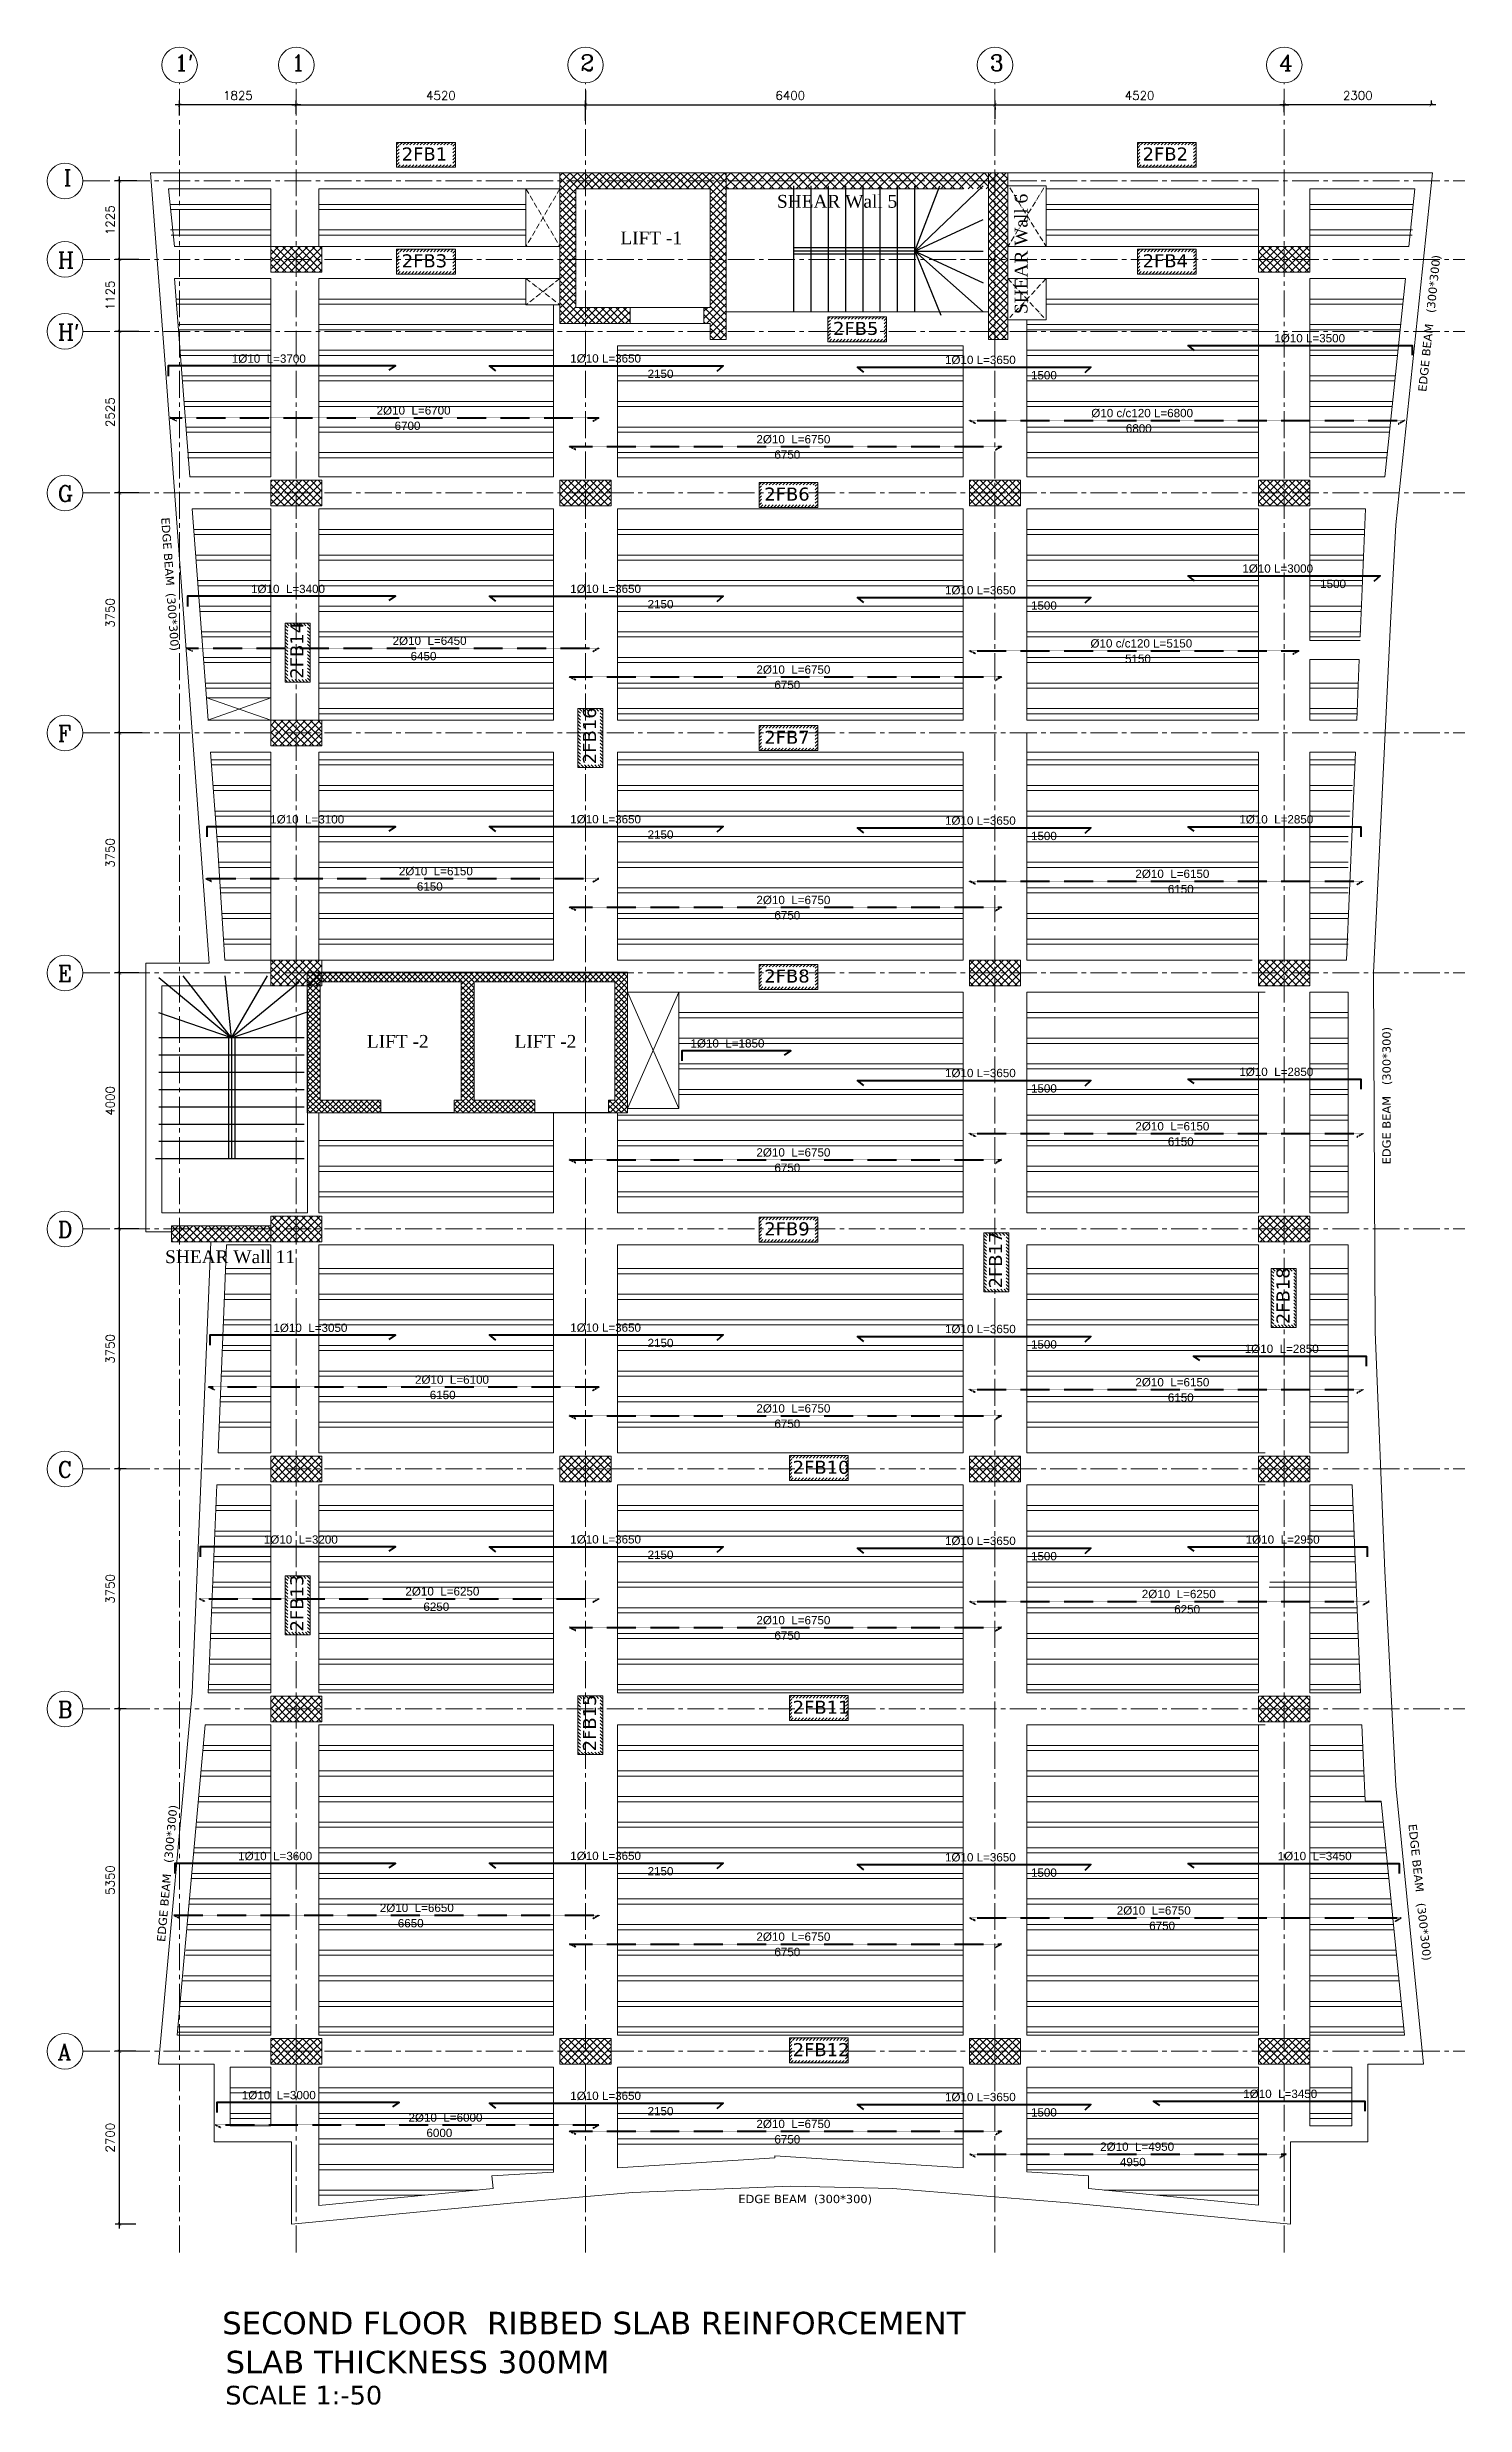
# Model space of a CAD drawing. Header units: inches. Extents: x -26151 to 62940, y -10194 to 246332.
# Drawn here: x 20302 to 22518, y 116364 to 120048 of the extents above; entities that cross this region are included whole.
import ezdxf

# ---------------------------------------------------------------- set-up
doc = ezdxf.new("R2010")
doc.units = ezdxf.units.IN
doc.header["$LTSCALE"] = 0.7
doc.header["$MEASUREMENT"] = 0
for name, pattern in [('ACAD_ISO10W100', [18, 12, -3, 0, -3]), ('CENTER2', [1.125, 0.75, -0.125, 0.125, -0.125]), ('DASHED2', [0.375, 0.25, -0.125])]:
    doc.linetypes.add(name, pattern=pattern)
doc.layers.get('0').update_dxf_attribs({"lineweight": 13})
doc.layers.get('Defpoints').update_dxf_attribs({"lineweight": 5})
for name, color, linetype, lineweight in [('axis', 254, 'ACAD_ISO10W100', 9), ('BEAM', 5, 'Continuous', 0), ('COLUMN', 4, 'Continuous', 20), ('dim', 1, 'Continuous', 25), ('hach', 9, 'Continuous', 9), ('hach 1', 254, 'Continuous', 9), ('hatch', 9, 'Continuous', 9), ('TEXT', 3, 'Continuous', 25), ('top renforcment', 7, 'Continuous', 40), ('VIS', 8, 'Continuous', 18)]:
    doc.layers.add(name, color=color, linetype=linetype, lineweight=lineweight)
doc.layers.add('FURNITURE', color=4, linetype='Continuous')
doc.styles.add('100', font='romans.shx', dxfattribs={"height": 13.5})
doc.styles.add('GENERATED_STYLE_4', font='verdanai.ttf')
doc.styles.add('QW', font='times.ttf', dxfattribs={"height": 15})
doc.styles.add('romanc', font='verdana.ttf', dxfattribs={"height": 250})
doc.styles.get("Standard").update_dxf_attribs({"font": 'arial.ttf', "height": 13})
doc.dimstyles.new('abr100', dxfattribs={"dimtxt": 15, "dimasz": 5, "dimexe": 7, "dimexo": 7, "dimgap": 8, "dimtad": 1, "dimdec": 0, "dimlfac": 10, "dimzin": 4, "dimdsep": 46, "dimtxsty": '100', "dimblk": 'ARCHTICK', "dimcen": 0.09, "dimdle": 7, "dimclrd": 1, "dimclre": 8, "dimclrt": 2, "dimadec": 0, "dimazin": 1, "dimtfac": 1, "dimtdec": 0, "dimtix": 1, "dimtofl": 0, "dimtmove": 0, "dimatfit": 3, "dimldrblk": 'ARCHTICK', "dimfxl": 0, "dimtolj": 1, "dimtzin": 0, "dimlwd": -1, "dimlwe": -1, "dimarcsym": 0})
doc.dimstyles.get("Standard").update_dxf_attribs({"dimtxt": 13, "dimasz": 5, "dimexe": 0.18, "dimexo": 0.0625, "dimgap": 6, "dimtad": 1, "dimdec": 0, "dimlfac": 10, "dimzin": 0, "dimdsep": 46, "dimtxsty": 'Standard', "dimblk": 'ARCHTICK', "dimcen": 0.09, "dimse1": 1, "dimse2": 1, "dimclrd": 1, "dimclre": 7, "dimclrt": 3, "dimadec": 0, "dimazin": 0, "dimtfac": 1, "dimtdec": 0, "dimtix": 1, "dimtofl": 0, "dimtmove": 0, "dimatfit": 3, "dimldrblk": 'ARCHTICK', "dimfxl": 0, "dimtolj": 1, "dimtzin": 0, "dimarcsym": 0})
pattern_1 = [(45, (-441428.3075, -142697.6286), (-5.7452426, 5.7452426), []), (135, (-441428.3075, -142697.6286), (-5.7452426, -5.7452426), [])]
pattern_2 = [(45, (-441404.3075, -142697.6286), (-5.7452426, 5.7452426), []), (135, (-441404.3075, -142697.6286), (-5.7452426, -5.7452426), [])]
pattern_3 = [(45, (-441416.3075, -142697.6286), (-5.7452426, 5.7452426), []), (135, (-441416.3075, -142697.6286), (-5.7452426, -5.7452426), [])]
pattern_4 = [(45, (-441416.3075, -142587.6286), (-5.7452426, 5.7452426), []), (135, (-441416.3075, -142587.6286), (-5.7452426, -5.7452426), [])]
pattern_5 = [(45, (-441416.3075, -142662.6286), (-5.7452426, 5.7452426), []), (135, (-441416.3075, -142662.6286), (-5.7452426, -5.7452426), [])]

msp = doc.modelspace()

# ---------------------------------------------------------------- texts
at = {"layer": 'TEXT', "color": 2, "style": 'romanc'}
for s, height, p in [('2FB1', 20.4, (20856.71, 119870.53)), ('2FB2', 20.4, (22014.61, 119870.53)), ('2FB3', 20.4, (20856.71, 119703.64)), ('2FB4', 20.4, (22014.61, 119703.64)), ('2FB5', 20.4, (21530.76, 119598.04)), ('2FB6', 20.4, (21423.32, 119339.12)), ('2FB7', 20.4, (21423.32, 118959.12)), ('2FB8', 20.4, (21423.32, 118586.03)), ('2FB9', 20.4, (21423.32, 118191.03)), ('2FB10', 20.4, (21467.72, 117818.48)), ('2FB11', 20.4, (21467.72, 117443.48)), ('2FB12', 20.4, (21467.72, 116908.48)), ('EDGE BEAM  (300*300)', 13, (21382.69, 116678.84))]:
    msp.add_text(s, height=height, dxfattribs=at).set_placement(p)
at = {"layer": 'TEXT', "color": 7}
for s, height, style, p in [('SHEAR Wall 5', 20, 'QW', (21443.12, 119796.79)), ('LIFT -1', 20, 'QW', (21198.33, 119739.63)), ('LIFT -2', 20, 'QW', (20802.21, 118484.2)), ('LIFT -2', 20, 'QW', (21033.02, 118484.2)), ('SHEAR Wall 11', 20, 'QW', (20486.88, 118147.66)), ('SCALE 1:-50', 29.1666, 'romanc', (20580.8, 116364.21))]:
    msp.add_text(s, height=height, dxfattribs=dict(at, style=style)).set_placement(p)
at = {"layer": 'TEXT', "color": 7, "style": 'QW'}
msp.add_text('SHEAR Wall 6', height=20, rotation=90, dxfattribs=at).set_placement((21834.7, 119630.67))
at = {"layer": 'TEXT', "color": 2, "style": 'romanc'}
for s, height, rotation, p in [('EDGE BEAM   (300*300)', 13, 84.05948, (22457.94, 119508.65)), ('EDGE BEAM  (300*300)', 13, 274.20131, (20480.61, 119312.32)), ('2FB14', 20.4, 90, (20702.88, 119060.86)), ('2FB16', 20.4, 90, (21160.33, 118927.34)), ('EDGE BEAM   (300*300)', 13, 90, (22402.3, 118301.99, 5909.18)), ('2FB17', 20.4, 90, (21794.88, 118108.19)), ('2FB18', 20.4, 90, (22244.2, 118052.33)), ('2FB13', 20.4, 90, (20702.88, 117572.04)), ('2FB15', 20.4, 90, (21160.33, 117384.86)), ('EDGE BEAM   (300*300)', 13, 84.83464, (20486.76, 117086.61)), ('EDGE BEAM   (300*300)', 13, 276.18984, (22429.88, 117270.54, 7100.68))]:
    msp.add_text(s, height=height, rotation=rotation, dxfattribs=at).set_placement(p)
at = {"layer": 'TEXT', "style": 'romanc'}
for s, p in [('SECOND FLOOR  RIBBED SLAB REINFORCEMENT  ', (20576.04, 116474.03)), (' SLAB THICKNESS 300MM', (20566.02, 116413.07))]:
    msp.add_text(s, height=35, dxfattribs=at).set_placement(p)
at = {"layer": 'TEXT', "char_height": 25, "attachment_point": 1, "style": 'GENERATED_STYLE_4'}
for s, insert in [("{\\Fromanc|c0;1'}", (20501.46, 120035.78)), ('{\\Fromanc|c0;1}', (20683.96, 120035.78)), ('{\\Fromanc|c0;2}', (21135.96, 120035.78)), ('{\\Fromanc|c0;3}', (21775.96, 120035.78)), ('{\\Fromanc|c0;4}', (22227.96, 120035.78)), ('{\\Fromanc|c0;I}', (20328.58, 119856.02)), ('{\\Fromanc|c0;H}', (20318.87, 119727.59)), ("{\\Fromanc|c0;H'}", (20318.87, 119615.09)), ('{\\Fromanc|c0;G}', (20318.87, 119362.59)), ('{\\Fromanc|c0;F}', (20318.87, 118987.59)), ('{\\Fromanc|c0;E}', (20318.87, 118612.59)), ('{\\Fromanc|c0;D}', (20318.87, 118212.59)), ('{\\Fromanc|c0;C}', (20318.87, 117837.59)), ('{\\Fromanc|c0;B}', (20318.87, 117462.59)), ('{\\Fromanc|c0;A}', (20318.87, 116927.59))]:
    msp.add_mtext(s, dxfattribs=dict(at, insert=insert))

# ---------------------------------------------------------------- blocks, each defined once
blk = doc.blocks.new('_ArchTick')
at = {"color": 0, "linetype": 'ByBlock', "lineweight": 0, "const_width": 0.15}
blk.add_lwpolyline([(-0.5, -0.5), (0.5, 0.5)], dxfattribs=at)
blk = doc.blocks.new('*D419')
at = {"layer": 'Defpoints', "color": 0, "transparency": 16777216}
for p in [(21143.9, 119957.4), (20691.9, 119936.5), (21143.9, 119925.7)]:
    blk.add_point(p, dxfattribs=at)
at = {"layer": 'dim', "color": 1, "transparency": 16777216}
blk.add_line((20684.9, 119957.4), (21150.9, 119957.4), dxfattribs=at)
at = {"layer": 'dim', "color": 8, "transparency": 16777216}
for p, q in [((20691.9, 119943.5), (20691.9, 119964.4)), ((21143.9, 119932.7), (21143.9, 119964.4))]:
    blk.add_line(p, q, dxfattribs=at)
at = {"layer": 'dim', "color": 1, "transparency": 16777216, "xscale": 5, "yscale": 5, "zscale": 5, "rotation": 180}
blk.add_blockref('_ArchTick', (20691.9, 119957.4), dxfattribs=at)
at = {"layer": 'dim', "color": 1, "transparency": 16777216, "xscale": 5, "yscale": 5, "zscale": 5}
blk.add_blockref('_ArchTick', (21143.9, 119957.4), dxfattribs=at)
at = {"layer": 'dim', "color": 2, "transparency": 16777216, "insert": (20917.9, 119972.1), "char_height": 13.5, "attachment_point": 5, "style": '100'}
blk.add_mtext('\\A1;4520', dxfattribs=at)
blk = doc.blocks.new('*D420')
at = {"layer": 'Defpoints', "color": 0, "transparency": 16777216}
for p in [(21783.9, 119960.4), (22235.9, 119957.4), (22235.9, 119939.1)]:
    blk.add_point(p, dxfattribs=at)
at = {"layer": 'dim', "color": 1, "transparency": 16777216}
blk.add_line((21776.9, 119957.4), (22242.9, 119957.4), dxfattribs=at)
at = {"layer": 'dim', "color": 8, "transparency": 16777216}
for p, q in [((21783.9, 119953.4), (21783.9, 119950.4)), ((22235.9, 119946.1), (22235.9, 119964.4))]:
    blk.add_line(p, q, dxfattribs=at)
at = {"layer": 'dim', "color": 1, "transparency": 16777216, "xscale": 5, "yscale": 5, "zscale": 5, "rotation": 180}
blk.add_blockref('_ArchTick', (21783.9, 119957.4), dxfattribs=at)
at = {"layer": 'dim', "color": 1, "transparency": 16777216, "xscale": 5, "yscale": 5, "zscale": 5}
blk.add_blockref('_ArchTick', (22235.9, 119957.4), dxfattribs=at)
at = {"layer": 'dim', "color": 2, "transparency": 16777216, "insert": (22009.9, 119972.1), "char_height": 13.5, "attachment_point": 5, "style": '100'}
blk.add_mtext('\\A1;4520', dxfattribs=at)
blk = doc.blocks.new('*D421')
at = {"layer": 'Defpoints', "color": 0, "transparency": 16777216}
for p in [(20415.6, 116916.1), (20448, 116916.1), (20448, 116646.1)]:
    blk.add_point(p, dxfattribs=at)
at = {"layer": 'dim', "color": 8, "transparency": 16777216}
for p, q in [((20441, 116916.1), (20408.6, 116916.1)), ((20441, 116646.1), (20408.6, 116646.1))]:
    blk.add_line(p, q, dxfattribs=at)
at = {"layer": 'dim', "color": 1, "transparency": 16777216}
blk.add_line((20415.6, 116639.1), (20415.6, 116923.1), dxfattribs=at)
at = {"layer": 'dim', "color": 1, "transparency": 16777216, "xscale": 5, "yscale": 5, "zscale": 5}
for p, rotation in [((20415.6, 116916.1), 90), ((20415.6, 116646.1), 270)]:
    blk.add_blockref('_ArchTick', p, dxfattribs=dict(at, rotation=rotation))
at = {"layer": 'dim', "color": 2, "transparency": 16777216, "insert": (20400.9, 116781.1), "char_height": 13.5, "attachment_point": 5, "rotation": 90, "style": '100'}
blk.add_mtext('\\A1;2700', dxfattribs=at)
blk = doc.blocks.new('*D422')
at = {"layer": 'Defpoints', "color": 0, "transparency": 16777216}
for p in [(20415.6, 117451.1), (20432.9, 117451.1), (20448, 116916.1)]:
    blk.add_point(p, dxfattribs=at)
at = {"layer": 'dim', "color": 8, "transparency": 16777216}
for p, q in [((20425.9, 117451.1), (20408.6, 117451.1)), ((20441, 116916.1), (20408.6, 116916.1))]:
    blk.add_line(p, q, dxfattribs=at)
at = {"layer": 'dim', "color": 1, "transparency": 16777216}
blk.add_line((20415.6, 116909.1), (20415.6, 117458.1), dxfattribs=at)
at = {"layer": 'dim', "color": 1, "transparency": 16777216, "xscale": 5, "yscale": 5, "zscale": 5}
for p, rotation in [((20415.6, 117451.1), 90), ((20415.6, 116916.1), 270)]:
    blk.add_blockref('_ArchTick', p, dxfattribs=dict(at, rotation=rotation))
at = {"layer": 'dim', "color": 2, "transparency": 16777216, "insert": (20400.9, 117183.6), "char_height": 13.5, "attachment_point": 5, "rotation": 90, "style": '100'}
blk.add_mtext('\\A1;5350', dxfattribs=at)
blk = doc.blocks.new('*D423')
at = {"layer": 'Defpoints', "color": 0, "transparency": 16777216}
for p in [(20415.6, 117826.1), (20432.9, 117826.1), (20432.9, 117451.1)]:
    blk.add_point(p, dxfattribs=at)
at = {"layer": 'dim', "color": 8, "transparency": 16777216}
for p, q in [((20425.9, 117826.1), (20408.6, 117826.1)), ((20425.9, 117451.1), (20408.6, 117451.1))]:
    blk.add_line(p, q, dxfattribs=at)
at = {"layer": 'dim', "color": 1, "transparency": 16777216}
blk.add_line((20415.6, 117444.1), (20415.6, 117833.1), dxfattribs=at)
at = {"layer": 'dim', "color": 1, "transparency": 16777216, "xscale": 5, "yscale": 5, "zscale": 5}
for p, rotation in [((20415.6, 117826.1), 90), ((20415.6, 117451.1), 270)]:
    blk.add_blockref('_ArchTick', p, dxfattribs=dict(at, rotation=rotation))
at = {"layer": 'dim', "color": 2, "transparency": 16777216, "insert": (20400.9, 117638.6), "char_height": 13.5, "attachment_point": 5, "rotation": 90, "style": '100'}
blk.add_mtext('\\A1;3750', dxfattribs=at)
blk = doc.blocks.new('*D424')
at = {"layer": 'Defpoints', "color": 0, "transparency": 16777216}
for p in [(20415.6, 118201.1), (20452.8, 118201.1), (20432.9, 117826.1)]:
    blk.add_point(p, dxfattribs=at)
at = {"layer": 'dim', "color": 8, "transparency": 16777216}
for p, q in [((20445.8, 118201.1), (20408.6, 118201.1)), ((20425.9, 117826.1), (20408.6, 117826.1))]:
    blk.add_line(p, q, dxfattribs=at)
at = {"layer": 'dim', "color": 1, "transparency": 16777216}
blk.add_line((20415.6, 117819.1), (20415.6, 118208.1), dxfattribs=at)
at = {"layer": 'dim', "color": 1, "transparency": 16777216, "xscale": 5, "yscale": 5, "zscale": 5}
for p, rotation in [((20415.6, 118201.1), 90), ((20415.6, 117826.1), 270)]:
    blk.add_blockref('_ArchTick', p, dxfattribs=dict(at, rotation=rotation))
at = {"layer": 'dim', "color": 2, "transparency": 16777216, "insert": (20400.9, 118013.6), "char_height": 13.5, "attachment_point": 5, "rotation": 90, "style": '100'}
blk.add_mtext('\\A1;3750', dxfattribs=at)
blk = doc.blocks.new('*D425')
at = {"layer": 'Defpoints', "color": 0, "transparency": 16777216}
for p in [(20415.6, 118601.1), (20452.8, 118601.1), (20452.8, 118201.1)]:
    blk.add_point(p, dxfattribs=at)
at = {"layer": 'dim', "color": 8, "transparency": 16777216}
for p, q in [((20445.8, 118601.1), (20408.6, 118601.1)), ((20445.8, 118201.1), (20408.6, 118201.1))]:
    blk.add_line(p, q, dxfattribs=at)
at = {"layer": 'dim', "color": 1, "transparency": 16777216}
blk.add_line((20415.6, 118194.1), (20415.6, 118608.1), dxfattribs=at)
at = {"layer": 'dim', "color": 1, "transparency": 16777216, "xscale": 5, "yscale": 5, "zscale": 5}
for p, rotation in [((20415.6, 118601.1), 90), ((20415.6, 118201.1), 270)]:
    blk.add_blockref('_ArchTick', p, dxfattribs=dict(at, rotation=rotation))
at = {"layer": 'dim', "color": 2, "transparency": 16777216, "insert": (20400.9, 118401.1), "char_height": 13.5, "attachment_point": 5, "rotation": 90, "style": '100'}
blk.add_mtext('\\A1;4000', dxfattribs=at)
blk = doc.blocks.new('*D426')
at = {"layer": 'Defpoints', "color": 0, "transparency": 16777216}
for p in [(20415.6, 118976.1), (20457.8, 118976.1), (20452.8, 118601.1)]:
    blk.add_point(p, dxfattribs=at)
at = {"layer": 'dim', "color": 8, "transparency": 16777216}
for p, q in [((20450.8, 118976.1), (20408.6, 118976.1)), ((20445.8, 118601.1), (20408.6, 118601.1))]:
    blk.add_line(p, q, dxfattribs=at)
at = {"layer": 'dim', "color": 1, "transparency": 16777216}
blk.add_line((20415.6, 118594.1), (20415.6, 118983.1), dxfattribs=at)
at = {"layer": 'dim', "color": 1, "transparency": 16777216, "xscale": 5, "yscale": 5, "zscale": 5}
for p, rotation in [((20415.6, 118976.1), 90), ((20415.6, 118601.1), 270)]:
    blk.add_blockref('_ArchTick', p, dxfattribs=dict(at, rotation=rotation))
at = {"layer": 'dim', "color": 2, "transparency": 16777216, "insert": (20400.9, 118788.6), "char_height": 13.5, "attachment_point": 5, "rotation": 90, "style": '100'}
blk.add_mtext('\\A1;3750', dxfattribs=at)
blk = doc.blocks.new('*D427')
at = {"layer": 'Defpoints', "color": 0, "transparency": 16777216}
for p in [(20415.6, 119351.1), (20452.8, 119351.1), (20457.8, 118976.1)]:
    blk.add_point(p, dxfattribs=at)
at = {"layer": 'dim', "color": 8, "transparency": 16777216}
for p, q in [((20445.8, 119351.1), (20408.6, 119351.1)), ((20450.8, 118976.1), (20408.6, 118976.1))]:
    blk.add_line(p, q, dxfattribs=at)
at = {"layer": 'dim', "color": 1, "transparency": 16777216}
blk.add_line((20415.6, 118969.1), (20415.6, 119358.1), dxfattribs=at)
at = {"layer": 'dim', "color": 1, "transparency": 16777216, "xscale": 5, "yscale": 5, "zscale": 5}
for p, rotation in [((20415.6, 119351.1), 90), ((20415.6, 118976.1), 270)]:
    blk.add_blockref('_ArchTick', p, dxfattribs=dict(at, rotation=rotation))
at = {"layer": 'dim', "color": 2, "transparency": 16777216, "insert": (20400.9, 119163.6), "char_height": 13.5, "attachment_point": 5, "rotation": 90, "style": '100'}
blk.add_mtext('\\A1;3750', dxfattribs=at)
blk = doc.blocks.new('*D428')
at = {"layer": 'Defpoints', "color": 0, "transparency": 16777216}
for p in [(20415.6, 119603.6), (20452.8, 119603.6), (20452.8, 119351.1)]:
    blk.add_point(p, dxfattribs=at)
at = {"layer": 'dim', "color": 8, "transparency": 16777216}
for p, q in [((20445.8, 119603.6), (20408.6, 119603.6)), ((20445.8, 119351.1), (20408.6, 119351.1))]:
    blk.add_line(p, q, dxfattribs=at)
at = {"layer": 'dim', "color": 1, "transparency": 16777216}
blk.add_line((20415.6, 119344.1), (20415.6, 119610.6), dxfattribs=at)
at = {"layer": 'dim', "color": 1, "transparency": 16777216, "xscale": 5, "yscale": 5, "zscale": 5}
for p, rotation in [((20415.6, 119603.6), 90), ((20415.6, 119351.1), 270)]:
    blk.add_blockref('_ArchTick', p, dxfattribs=dict(at, rotation=rotation))
at = {"layer": 'dim', "color": 2, "transparency": 16777216, "insert": (20400.9, 119477.3), "char_height": 13.5, "attachment_point": 5, "rotation": 90, "style": '100'}
blk.add_mtext('\\A1;2525', dxfattribs=at)
blk = doc.blocks.new('*D429')
at = {"layer": 'Defpoints', "color": 0, "transparency": 16777216}
for p in [(20415.6, 119838.6), (20449.9, 119838.6), (20452.8, 119716.1)]:
    blk.add_point(p, dxfattribs=at)
at = {"layer": 'dim', "color": 1, "transparency": 16777216}
blk.add_line((20415.6, 119709.1), (20415.6, 119845.6), dxfattribs=at)
at = {"layer": 'dim', "color": 8, "transparency": 16777216}
for p, q in [((20442.9, 119838.6), (20408.6, 119838.6)), ((20445.8, 119716.1), (20408.6, 119716.1))]:
    blk.add_line(p, q, dxfattribs=at)
at = {"layer": 'dim', "color": 1, "transparency": 16777216, "xscale": 5, "yscale": 5, "zscale": 5}
for p, rotation in [((20415.6, 119838.6), 90), ((20415.6, 119716.1), 270)]:
    blk.add_blockref('_ArchTick', p, dxfattribs=dict(at, rotation=rotation))
at = {"layer": 'dim', "color": 2, "transparency": 16777216, "insert": (20400.9, 119777.3), "char_height": 13.5, "attachment_point": 5, "rotation": 90, "style": '100'}
blk.add_mtext('\\A1;1225', dxfattribs=at)
blk = doc.blocks.new('*D430')
at = {"layer": 'Defpoints', "color": 0, "transparency": 16777216}
for p in [(20415.6, 119716.1), (20452.8, 119716.1), (20452.8, 119603.6)]:
    blk.add_point(p, dxfattribs=at)
at = {"layer": 'dim', "color": 8, "transparency": 16777216}
for p, q in [((20445.8, 119716.1), (20408.6, 119716.1)), ((20445.8, 119603.6), (20408.6, 119603.6))]:
    blk.add_line(p, q, dxfattribs=at)
at = {"layer": 'dim', "color": 1, "transparency": 16777216}
blk.add_line((20415.6, 119596.6), (20415.6, 119723.1), dxfattribs=at)
at = {"layer": 'dim', "color": 1, "transparency": 16777216, "xscale": 5, "yscale": 5, "zscale": 5}
for p, rotation in [((20415.6, 119716.1), 90), ((20415.6, 119603.6), 270)]:
    blk.add_blockref('_ArchTick', p, dxfattribs=dict(at, rotation=rotation))
at = {"layer": 'dim', "color": 2, "transparency": 16777216, "insert": (20400.9, 119659.8), "char_height": 13.5, "attachment_point": 5, "rotation": 90, "style": '100'}
blk.add_mtext('\\A1;1125', dxfattribs=at)
blk = doc.blocks.new('*D441')
at = {"layer": 'Defpoints', "color": 0, "transparency": 16777216}
for p in [(20509.4, 119957.4), (20509.4, 119934), (20691.9, 119936.8)]:
    blk.add_point(p, dxfattribs=at)
at = {"layer": 'dim', "color": 1, "transparency": 16777216}
blk.add_line((20698.9, 119957.4), (20502.4, 119957.4), dxfattribs=at)
at = {"layer": 'dim', "color": 8, "transparency": 16777216}
for p, q in [((20509.4, 119941), (20509.4, 119964.4)), ((20691.9, 119943.8), (20691.9, 119964.4))]:
    blk.add_line(p, q, dxfattribs=at)
at = {"layer": 'dim', "color": 1, "transparency": 16777216, "xscale": 5, "yscale": 5, "zscale": 5, "rotation": 180}
blk.add_blockref('_ArchTick', (20509.4, 119957.4), dxfattribs=at)
at = {"layer": 'dim', "color": 1, "transparency": 16777216, "xscale": 5, "yscale": 5, "zscale": 5}
blk.add_blockref('_ArchTick', (20691.9, 119957.4), dxfattribs=at)
at = {"layer": 'dim', "color": 2, "transparency": 16777216, "insert": (20600.6, 119972.1), "char_height": 13.5, "attachment_point": 5, "style": '100'}
blk.add_mtext('\\A1;1825', dxfattribs=at)
blk = doc.blocks.new('*D442')
at = {"layer": 'Defpoints', "color": 0, "transparency": 16777216}
for p in [(21143.9, 119987), (21783.9, 119957.4), (21783.9, 119928.3)]:
    blk.add_point(p, dxfattribs=at)
at = {"layer": 'dim', "color": 1, "transparency": 16777216}
blk.add_line((21136.9, 119957.4), (21790.9, 119957.4), dxfattribs=at)
at = {"layer": 'dim', "color": 8, "transparency": 16777216}
for p, q in [((21143.9, 119980), (21143.9, 119950.4)), ((21783.9, 119935.3), (21783.9, 119964.4))]:
    blk.add_line(p, q, dxfattribs=at)
at = {"layer": 'dim', "color": 1, "transparency": 16777216, "xscale": 5, "yscale": 5, "zscale": 5, "rotation": 180}
blk.add_blockref('_ArchTick', (21143.9, 119957.4), dxfattribs=at)
at = {"layer": 'dim', "color": 1, "transparency": 16777216, "xscale": 5, "yscale": 5, "zscale": 5}
blk.add_blockref('_ArchTick', (21783.9, 119957.4), dxfattribs=at)
at = {"layer": 'dim', "color": 2, "transparency": 16777216, "insert": (21463.9, 119972.1), "char_height": 13.5, "attachment_point": 5, "style": '100'}
blk.add_mtext('\\A1;6400', dxfattribs=at)
blk = doc.blocks.new('lift')
at = {"layer": 'axis'}
h = blk.add_hatch(dxfattribs=at)
h.set_pattern_fill('ANSI37', color=256, scale=50, style=0)
h.paths.add_polyline_path([(354851.4, -40571.9), (354816.4, -40571.9), (354350.9, -40571.9), (354350.9, -40772), (354350.9, -40792), (354465.6, -40792), (354465.6, -40772), (354370.9, -40772), (354370.9, -40586.9), (354591.3, -40586.9), (354591.3, -40772), (354580.6, -40772), (354580.6, -40792), (354706.4, -40792), (354706.4, -40772), (354611.7, -40772), (354611.7, -40586.9), (354831.4, -40586.9), (354831.4, -40772), (354821.4, -40772), (354821.4, -40792), (354851.4, -40792)])
at = {"linetype": 'ByBlock'}
for points in [[(354350.9, -40772), (354350.9, -40772), (354350.9, -40571.9), (354816.4, -40571.9)], [(354465.6, -40792), (354350.9, -40792), (354350.9, -40586.9)], [(354370.9, -40586.9), (354591.3, -40586.9)], [(354380.9, -40772), (354370.9, -40772), (354370.9, -40586.9)], [(354375.9, -40571.9), (354756.4, -40571.9)], [(354375.9, -40571.9), (354756.4, -40571.9)], [(354591.3, -40586.9), (354591.3, -40772)], [(354611.7, -40586.9), (354831.4, -40586.9), (354831.4, -40772), (354821.4, -40772)], [(354611.7, -40586.9), (354611.7, -40772)], [(354816.4, -40571.9), (354851.4, -40571.9), (354851.4, -40792), (354821.4, -40792)], [(354370.9, -40772), (354465.6, -40772)], [(354465.6, -40772), (354465.6, -40792)], [(354591.3, -40772), (354580.6, -40772)], [(354580.6, -40772), (354580.6, -40792)], [(354590.6, -40772), (354580.6, -40772), (354580.6, -40792)], [(354706.4, -40772), (354611.7, -40772)], [(354706.4, -40772), (354706.4, -40792)], [(354821.4, -40772), (354821.4, -40792)], [(354831.4, -40772), (354821.4, -40772), (354821.4, -40792)], [(354706.4, -40792), (354580.6, -40792)]]:
    blk.add_lwpolyline(points, dxfattribs=at)
at = {"layer": 'FURNITURE'}
for p, q in [((354580.6, -40792), (354465.6, -40792)), ((354580.6, -40792), (354465.6, -40792)), ((354821.4, -40792), (354706.4, -40792))]:
    blk.add_line(p, q, dxfattribs=at)
blk = doc.blocks.new('*D443')
at = {"layer": 'Defpoints', "color": 0, "transparency": 16777216}
for p in [(20519.9, 119083.4, -19467.6), (21164.9, 119083.4, -59863), (21164.9, 119083.4)]:
    blk.add_point(p, dxfattribs=at)
at = {"layer": 'TEXT', "color": 3, "transparency": 16777216, "insert": (20890.7, 119096.1), "char_height": 13, "attachment_point": 5}
blk.add_mtext('\\A1;6450', dxfattribs=at)
blk = doc.blocks.new('*D444')
at = {"layer": 'Defpoints', "color": 0, "transparency": 16777216}
for p in [(20519.9, 119108.6), (21164.9, 119108.6, -19467.6), (21164.9, 119106.9)]:
    blk.add_point(p, dxfattribs=at)
at = {"layer": 'TEXT', "color": 3, "transparency": 16777216, "insert": (20900.2, 119119.9), "char_height": 13, "attachment_point": 5}
blk.add_mtext('\\A1;2%%C10  L=6450', dxfattribs=at)
blk = doc.blocks.new('*D445')
at = {"layer": 'Defpoints', "color": 0, "transparency": 16777216}
for p in [(21118.9, 119038.4, -19467.6), (21793.9, 119038.4, -59863), (21793.9, 119038.4)]:
    blk.add_point(p, dxfattribs=at)
at = {"layer": 'TEXT', "color": 3, "transparency": 16777216, "insert": (21459.3, 119051.1), "char_height": 13, "attachment_point": 5}
blk.add_mtext('\\A1;6750', dxfattribs=at)
blk = doc.blocks.new('*D446')
at = {"layer": 'Defpoints', "color": 0, "transparency": 16777216}
for p in [(21118.9, 119063.6), (21793.9, 119063.6, -19467.6), (21793.9, 119061.9)]:
    blk.add_point(p, dxfattribs=at)
at = {"layer": 'TEXT', "color": 3, "transparency": 16777216, "insert": (21468.8, 119074.9), "char_height": 13, "attachment_point": 5}
blk.add_mtext('\\A1;2%%C10  L=6750', dxfattribs=at)
blk = doc.blocks.new('*D447')
at = {"layer": 'Defpoints', "color": 0, "transparency": 16777216}
for p in [(21743.9, 119079.3, -19467.6), (22258.9, 119079.3, -79330.7), (22258.9, 119079.3)]:
    blk.add_point(p, dxfattribs=at)
at = {"layer": 'TEXT', "color": 3, "transparency": 16777216, "insert": (22007.3, 119092), "char_height": 13, "attachment_point": 5}
blk.add_mtext('\\A1;5150', dxfattribs=at)
blk = doc.blocks.new('*D448')
at = {"layer": 'Defpoints', "color": 0, "transparency": 16777216}
for p in [(21743.9, 119104.5), (22258.9, 119104.5, -38935.3), (22258.9, 119102.8)]:
    blk.add_point(p, dxfattribs=at)
at = {"layer": 'TEXT', "color": 3, "transparency": 16777216, "insert": (22012.6, 119115.8), "char_height": 13, "attachment_point": 5}
blk.add_mtext('\\A1;%%C10 c/c120 L=5150', dxfattribs=at)
blk = doc.blocks.new('*D449')
at = {"layer": 'Defpoints', "color": 0, "transparency": 16777216}
for p in [(21143.9, 119164.7, -26473), (21358.9, 119164.7, -40395.4), (21358.9, 119164.7)]:
    blk.add_point(p, dxfattribs=at)
at = {"layer": 'TEXT', "color": 3, "transparency": 16777216, "insert": (21261.1, 119177.3), "char_height": 13, "attachment_point": 5}
blk.add_mtext('\\A1;2150', dxfattribs=at)
blk = doc.blocks.new('*D450')
at = {"layer": 'Defpoints', "color": 0, "transparency": 16777216}
for p in [(20993.9, 119189.8), (21358.9, 119189.8), (21358.9, 119188.1)]:
    blk.add_point(p, dxfattribs=at)
at = {"layer": 'TEXT', "color": 3, "transparency": 16777216, "insert": (21175.3, 119201.1), "char_height": 13, "attachment_point": 5}
blk.add_mtext('\\A1;1%%C10 L=3650', dxfattribs=at)
blk = doc.blocks.new('*D451')
at = {"layer": 'Defpoints', "color": 0, "transparency": 16777216}
for p in [(21783.9, 119162.5, -26473), (21933.9, 119162.5, -40395.4), (21933.9, 119162.5)]:
    blk.add_point(p, dxfattribs=at)
at = {"layer": 'TEXT', "color": 3, "transparency": 16777216, "insert": (21860.3, 119175.1), "char_height": 13, "attachment_point": 5}
blk.add_mtext('\\A1;1500', dxfattribs=at)
blk = doc.blocks.new('*D452')
at = {"layer": 'Defpoints', "color": 0, "transparency": 16777216}
for p in [(21568.9, 119187.6), (21933.9, 119187.6), (21933.9, 119185.9)]:
    blk.add_point(p, dxfattribs=at)
at = {"layer": 'TEXT', "color": 3, "transparency": 16777216, "insert": (21761, 119198.9), "char_height": 13, "attachment_point": 5}
blk.add_mtext('\\A1;1%%C10 L=3650', dxfattribs=at)
blk = doc.blocks.new('*D453')
at = {"layer": 'Defpoints', "color": 0, "transparency": 16777216}
for p in [(20506.9, 119189.6), (20506.9, 119187.9), (20846.9, 119189.6, 13009.9)]:
    blk.add_point(p, dxfattribs=at)
at = {"layer": 'TEXT', "color": 3, "transparency": 16777216, "insert": (20678.9, 119200.9), "char_height": 13, "attachment_point": 5}
blk.add_mtext('\\A1;1%%C10  L=3400', dxfattribs=at)
blk = doc.blocks.new('*D454')
at = {"layer": 'Defpoints', "color": 0, "transparency": 16777216}
for p in [(22235.9, 119196.3, -26473), (22385.9, 119196.3, -40395.4), (22385.9, 119196.3)]:
    blk.add_point(p, dxfattribs=at)
at = {"layer": 'TEXT', "color": 3, "transparency": 16777216, "insert": (22312.3, 119208.9), "char_height": 13, "attachment_point": 5}
blk.add_mtext('\\A1;1500', dxfattribs=at)
blk = doc.blocks.new('*D455')
at = {"layer": 'Defpoints', "color": 0, "transparency": 16777216}
for p in [(22085.9, 119221.5), (22385.9, 119221.5), (22385.9, 119219.8)]:
    blk.add_point(p, dxfattribs=at)
at = {"layer": 'TEXT', "color": 3, "transparency": 16777216, "insert": (22225.7, 119232.8), "char_height": 13, "attachment_point": 5}
blk.add_mtext('\\A1;1%%C10 L=3000', dxfattribs=at)
blk = doc.blocks.new('*D456')
at = {"layer": 'Defpoints', "color": 0, "transparency": 16777216}
for p in [(20549.9, 118723.4, -19467.6), (21164.9, 118723.4, -59863), (21164.9, 118723.4)]:
    blk.add_point(p, dxfattribs=at)
at = {"layer": 'TEXT', "color": 3, "transparency": 16777216, "insert": (20900.5, 118736.1), "char_height": 13, "attachment_point": 5}
blk.add_mtext('\\A1;6150', dxfattribs=at)
blk = doc.blocks.new('*D457')
at = {"layer": 'Defpoints', "color": 0, "transparency": 16777216}
for p in [(20549.9, 118748.6), (21164.9, 118748.6, -19467.6), (21164.9, 118746.9)]:
    blk.add_point(p, dxfattribs=at)
at = {"layer": 'TEXT', "color": 3, "transparency": 16777216, "insert": (20910, 118759.9), "char_height": 13, "attachment_point": 5}
blk.add_mtext('\\A1;2%%C10  L=6150', dxfattribs=at)
blk = doc.blocks.new('*D458')
at = {"layer": 'Defpoints', "color": 0, "transparency": 16777216}
for p in [(21118.9, 118678.4, -19467.6), (21793.9, 118678.4, -59863), (21793.9, 118678.4)]:
    blk.add_point(p, dxfattribs=at)
at = {"layer": 'TEXT', "color": 3, "transparency": 16777216, "insert": (21459.3, 118691.1), "char_height": 13, "attachment_point": 5}
blk.add_mtext('\\A1;6750', dxfattribs=at)
blk = doc.blocks.new('*D459')
at = {"layer": 'Defpoints', "color": 0, "transparency": 16777216}
for p in [(21118.9, 118703.6), (21793.9, 118703.6, -19467.6), (21793.9, 118701.9)]:
    blk.add_point(p, dxfattribs=at)
at = {"layer": 'TEXT', "color": 3, "transparency": 16777216, "insert": (21468.8, 118714.9), "char_height": 13, "attachment_point": 5}
blk.add_mtext('\\A1;2%%C10  L=6750', dxfattribs=at)
blk = doc.blocks.new('*D460')
at = {"layer": 'Defpoints', "color": 0, "transparency": 16777216}
for p in [(21743.9, 118719.3, -19467.6), (22358.9, 118719.3, -79330.7), (22358.9, 118719.3)]:
    blk.add_point(p, dxfattribs=at)
at = {"layer": 'TEXT', "color": 3, "transparency": 16777216, "insert": (22074.2, 118732), "char_height": 13, "attachment_point": 5}
blk.add_mtext('\\A1;6150', dxfattribs=at)
blk = doc.blocks.new('*D461')
at = {"layer": 'Defpoints', "color": 0, "transparency": 16777216}
for p in [(21743.9, 118744.5), (22358.9, 118744.5, -38935.3), (22358.9, 118742.8)]:
    blk.add_point(p, dxfattribs=at)
at = {"layer": 'TEXT', "color": 3, "transparency": 16777216, "insert": (22061.1, 118755.8), "char_height": 13, "attachment_point": 5}
blk.add_mtext('\\A1;2%%C10  L=6150', dxfattribs=at)
blk = doc.blocks.new('*D462')
at = {"layer": 'Defpoints', "color": 0, "transparency": 16777216}
for p in [(21143.9, 118804.7, -26473), (21358.9, 118804.7, -40395.4), (21358.9, 118804.7)]:
    blk.add_point(p, dxfattribs=at)
at = {"layer": 'TEXT', "color": 3, "transparency": 16777216, "insert": (21261.1, 118817.3), "char_height": 13, "attachment_point": 5}
blk.add_mtext('\\A1;2150', dxfattribs=at)
blk = doc.blocks.new('*D463')
at = {"layer": 'Defpoints', "color": 0, "transparency": 16777216}
for p in [(20993.9, 118829.8), (21358.9, 118829.8), (21358.9, 118828.1)]:
    blk.add_point(p, dxfattribs=at)
at = {"layer": 'TEXT', "color": 3, "transparency": 16777216, "insert": (21175.3, 118841.1), "char_height": 13, "attachment_point": 5}
blk.add_mtext('\\A1;1%%C10 L=3650', dxfattribs=at)
blk = doc.blocks.new('*D464')
at = {"layer": 'Defpoints', "color": 0, "transparency": 16777216}
for p in [(21783.9, 118802.5, -26473), (21933.9, 118802.5, -40395.4), (21933.9, 118802.5)]:
    blk.add_point(p, dxfattribs=at)
at = {"layer": 'TEXT', "color": 3, "transparency": 16777216, "insert": (21860.3, 118815.1), "char_height": 13, "attachment_point": 5}
blk.add_mtext('\\A1;1500', dxfattribs=at)
blk = doc.blocks.new('*D465')
at = {"layer": 'Defpoints', "color": 0, "transparency": 16777216}
for p in [(21568.9, 118827.6), (21933.9, 118827.6), (21933.9, 118825.9)]:
    blk.add_point(p, dxfattribs=at)
at = {"layer": 'TEXT', "color": 3, "transparency": 16777216, "insert": (21761, 118838.9), "char_height": 13, "attachment_point": 5}
blk.add_mtext('\\A1;1%%C10 L=3650', dxfattribs=at)
blk = doc.blocks.new('*D466')
at = {"layer": 'Defpoints', "color": 0, "transparency": 16777216}
for p in [(20536.9, 118829.6), (20536.9, 118827.9), (20846.9, 118829.6, 13009.9)]:
    blk.add_point(p, dxfattribs=at)
at = {"layer": 'TEXT', "color": 3, "transparency": 16777216, "insert": (20708.9, 118840.9), "char_height": 13, "attachment_point": 5}
blk.add_mtext('\\A1;1%%C10  L=3100', dxfattribs=at)
blk = doc.blocks.new('*D467')
at = {"layer": 'Defpoints', "color": 0, "transparency": 16777216}
for p in [(22085.7, 118829.6, 13009.9), (22370.7, 118829.6), (22370.7, 118827.9)]:
    blk.add_point(p, dxfattribs=at)
at = {"layer": 'TEXT', "color": 3, "transparency": 16777216, "insert": (22223.5, 118840.9), "char_height": 13, "attachment_point": 5}
blk.add_mtext('\\A1;1%%C10  L=2850', dxfattribs=at)
blk = doc.blocks.new('*D468')
at = {"layer": 'Defpoints', "color": 0, "transparency": 16777216}
for p in [(20494.9, 119443.4, -19467.6), (21164.9, 119443.4, -59863), (21164.9, 119443.4)]:
    blk.add_point(p, dxfattribs=at)
at = {"layer": 'TEXT', "color": 3, "transparency": 16777216, "insert": (20865.7, 119456), "char_height": 13, "attachment_point": 5}
blk.add_mtext('\\A1;6700', dxfattribs=at)
blk = doc.blocks.new('*D469')
at = {"layer": 'Defpoints', "color": 0, "transparency": 16777216}
for p in [(20494.9, 119468.5), (21164.9, 119468.5, -19467.6), (21164.9, 119466.8)]:
    blk.add_point(p, dxfattribs=at)
at = {"layer": 'TEXT', "color": 3, "transparency": 16777216, "insert": (20875.2, 119479.8), "char_height": 13, "attachment_point": 5}
blk.add_mtext('\\A1;2%%C10  L=6700', dxfattribs=at)
blk = doc.blocks.new('*D470')
at = {"layer": 'Defpoints', "color": 0, "transparency": 16777216}
for p in [(21118.9, 119398.4, -19467.6), (21793.9, 119398.4, -59863), (21793.9, 119398.4)]:
    blk.add_point(p, dxfattribs=at)
at = {"layer": 'TEXT', "color": 3, "transparency": 16777216, "insert": (21459.3, 119411), "char_height": 13, "attachment_point": 5}
blk.add_mtext('\\A1;6750', dxfattribs=at)
blk = doc.blocks.new('*D471')
at = {"layer": 'Defpoints', "color": 0, "transparency": 16777216}
for p in [(21118.9, 119423.5), (21793.9, 119423.5, -19467.6), (21793.9, 119421.8)]:
    blk.add_point(p, dxfattribs=at)
at = {"layer": 'TEXT', "color": 3, "transparency": 16777216, "insert": (21468.8, 119434.8), "char_height": 13, "attachment_point": 5}
blk.add_mtext('\\A1;2%%C10  L=6750', dxfattribs=at)
blk = doc.blocks.new('*D472')
at = {"layer": 'Defpoints', "color": 0, "transparency": 16777216}
for p in [(21743.9, 119439.3, -19467.6), (22423.9, 119439.3, -79330.7), (22423.9, 119439.3)]:
    blk.add_point(p, dxfattribs=at)
at = {"layer": 'TEXT', "color": 3, "transparency": 16777216, "insert": (22008.6, 119451.9), "char_height": 13, "attachment_point": 5}
blk.add_mtext('\\A1;6800', dxfattribs=at)
blk = doc.blocks.new('*D473')
at = {"layer": 'Defpoints', "color": 0, "transparency": 16777216}
for p in [(21743.9, 119464.4), (22423.9, 119464.4, -38935.3), (22423.9, 119462.7)]:
    blk.add_point(p, dxfattribs=at)
at = {"layer": 'TEXT', "color": 3, "transparency": 16777216, "insert": (22013.9, 119475.7), "char_height": 13, "attachment_point": 5}
blk.add_mtext('\\A1;%%C10 c/c120 L=6800', dxfattribs=at)
blk = doc.blocks.new('*D474')
at = {"layer": 'Defpoints', "color": 0, "transparency": 16777216}
for p in [(21143.9, 119524.6, -26473), (21358.9, 119524.6, -40395.4), (21358.9, 119524.6)]:
    blk.add_point(p, dxfattribs=at)
at = {"layer": 'TEXT', "color": 3, "transparency": 16777216, "insert": (21261.1, 119537.2), "char_height": 13, "attachment_point": 5}
blk.add_mtext('\\A1;2150', dxfattribs=at)
blk = doc.blocks.new('*D475')
at = {"layer": 'Defpoints', "color": 0, "transparency": 16777216}
for p in [(20993.9, 119549.8), (21358.9, 119549.8), (21358.9, 119548.1)]:
    blk.add_point(p, dxfattribs=at)
at = {"layer": 'TEXT', "color": 3, "transparency": 16777216, "insert": (21175.3, 119561.1), "char_height": 13, "attachment_point": 5}
blk.add_mtext('\\A1;1%%C10 L=3650', dxfattribs=at)
blk = doc.blocks.new('*D476')
at = {"layer": 'Defpoints', "color": 0, "transparency": 16777216}
for p in [(21783.9, 119522.4, -26473), (21933.9, 119522.4, -40395.4), (21933.9, 119522.4)]:
    blk.add_point(p, dxfattribs=at)
at = {"layer": 'TEXT', "color": 3, "transparency": 16777216, "insert": (21860.3, 119535), "char_height": 13, "attachment_point": 5}
blk.add_mtext('\\A1;1500', dxfattribs=at)
blk = doc.blocks.new('*D477')
at = {"layer": 'Defpoints', "color": 0, "transparency": 16777216}
for p in [(21568.9, 119547.5), (21933.9, 119547.5), (21933.9, 119545.8)]:
    blk.add_point(p, dxfattribs=at)
at = {"layer": 'TEXT', "color": 3, "transparency": 16777216, "insert": (21761, 119558.8), "char_height": 13, "attachment_point": 5}
blk.add_mtext('\\A1;1%%C10 L=3650', dxfattribs=at)
blk = doc.blocks.new('*D478')
at = {"layer": 'Defpoints', "color": 0, "transparency": 16777216}
for p in [(20476.9, 119549.5), (20476.9, 119547.8), (20846.9, 119549.5, 13009.9)]:
    blk.add_point(p, dxfattribs=at)
at = {"layer": 'TEXT', "color": 3, "transparency": 16777216, "insert": (20648.9, 119560.8), "char_height": 13, "attachment_point": 5}
blk.add_mtext('\\A1;1%%C10  L=3700', dxfattribs=at)
blk = doc.blocks.new('*D479')
at = {"layer": 'Defpoints', "color": 0, "transparency": 16777216}
for p in [(22085.9, 119581.4), (22435.9, 119581.4), (22435.9, 119579.7)]:
    blk.add_point(p, dxfattribs=at)
at = {"layer": 'TEXT', "color": 3, "transparency": 16777216, "insert": (22275.7, 119592.7), "char_height": 13, "attachment_point": 5}
blk.add_mtext('\\A1;1%%C10 L=3500', dxfattribs=at)
blk = doc.blocks.new('*D480')
at = {"layer": 'Defpoints', "color": 0, "transparency": 16777216}
for p in [(20549.9, 117929, -19467.6), (21164.9, 117929, -59863), (21164.9, 117929)]:
    blk.add_point(p, dxfattribs=at)
at = {"layer": 'TEXT', "color": 3, "transparency": 16777216, "insert": (20920.7, 117941.6), "char_height": 13, "attachment_point": 5}
blk.add_mtext('\\A1;6150', dxfattribs=at)
blk = doc.blocks.new('*D481')
at = {"layer": 'Defpoints', "color": 0, "transparency": 16777216}
for p in [(20554.9, 117954.1), (21164.9, 117954.1, -19467.6), (21164.9, 117952.4)]:
    blk.add_point(p, dxfattribs=at)
at = {"layer": 'TEXT', "color": 3, "transparency": 16777216, "insert": (20935.2, 117965.4), "char_height": 13, "attachment_point": 5}
blk.add_mtext('\\A1;2%%C10  L=6100', dxfattribs=at)
blk = doc.blocks.new('*D482')
at = {"layer": 'Defpoints', "color": 0, "transparency": 16777216}
for p in [(21118.9, 117884, -19467.6), (21793.9, 117884, -59863), (21793.9, 117884)]:
    blk.add_point(p, dxfattribs=at)
at = {"layer": 'TEXT', "color": 3, "transparency": 16777216, "insert": (21459.3, 117896.6), "char_height": 13, "attachment_point": 5}
blk.add_mtext('\\A1;6750', dxfattribs=at)
blk = doc.blocks.new('*D483')
at = {"layer": 'Defpoints', "color": 0, "transparency": 16777216}
for p in [(21118.9, 117909.1), (21793.9, 117909.1, -19467.6), (21793.9, 117907.4)]:
    blk.add_point(p, dxfattribs=at)
at = {"layer": 'TEXT', "color": 3, "transparency": 16777216, "insert": (21468.8, 117920.4), "char_height": 13, "attachment_point": 5}
blk.add_mtext('\\A1;2%%C10  L=6750', dxfattribs=at)
blk = doc.blocks.new('*D484')
at = {"layer": 'Defpoints', "color": 0, "transparency": 16777216}
for p in [(21743.9, 117924.9, -19467.6), (22358.9, 117924.9, -79330.7), (22358.9, 117924.9)]:
    blk.add_point(p, dxfattribs=at)
at = {"layer": 'TEXT', "color": 3, "transparency": 16777216, "insert": (22074.2, 117937.5), "char_height": 13, "attachment_point": 5}
blk.add_mtext('\\A1;6150', dxfattribs=at)
blk = doc.blocks.new('*D485')
at = {"layer": 'Defpoints', "color": 0, "transparency": 16777216}
for p in [(21743.9, 117950), (22358.9, 117950, -38935.3), (22358.9, 117948.3)]:
    blk.add_point(p, dxfattribs=at)
at = {"layer": 'TEXT', "color": 3, "transparency": 16777216, "insert": (22061.1, 117961.3), "char_height": 13, "attachment_point": 5}
blk.add_mtext('\\A1;2%%C10  L=6150', dxfattribs=at)
blk = doc.blocks.new('*D486')
at = {"layer": 'Defpoints', "color": 0, "transparency": 16777216}
for p in [(21143.9, 118010.2, -26473), (21358.9, 118010.2, -40395.4), (21358.9, 118010.2)]:
    blk.add_point(p, dxfattribs=at)
at = {"layer": 'TEXT', "color": 3, "transparency": 16777216, "insert": (21261.1, 118022.8), "char_height": 13, "attachment_point": 5}
blk.add_mtext('\\A1;2150', dxfattribs=at)
blk = doc.blocks.new('*D487')
at = {"layer": 'Defpoints', "color": 0, "transparency": 16777216}
for p in [(20993.9, 118035.4), (21358.9, 118035.4), (21358.9, 118033.7)]:
    blk.add_point(p, dxfattribs=at)
at = {"layer": 'TEXT', "color": 3, "transparency": 16777216, "insert": (21175.3, 118046.7), "char_height": 13, "attachment_point": 5}
blk.add_mtext('\\A1;1%%C10 L=3650', dxfattribs=at)
blk = doc.blocks.new('*D488')
at = {"layer": 'Defpoints', "color": 0, "transparency": 16777216}
for p in [(21783.9, 118008, -26473), (21933.9, 118008, -40395.4), (21933.9, 118008)]:
    blk.add_point(p, dxfattribs=at)
at = {"layer": 'TEXT', "color": 3, "transparency": 16777216, "insert": (21860.3, 118020.6), "char_height": 13, "attachment_point": 5}
blk.add_mtext('\\A1;1500', dxfattribs=at)
blk = doc.blocks.new('*D489')
at = {"layer": 'Defpoints', "color": 0, "transparency": 16777216}
for p in [(21568.9, 118033.2), (21933.9, 118033.2), (21933.9, 118031.5)]:
    blk.add_point(p, dxfattribs=at)
at = {"layer": 'TEXT', "color": 3, "transparency": 16777216, "insert": (21761, 118044.5), "char_height": 13, "attachment_point": 5}
blk.add_mtext('\\A1;1%%C10 L=3650', dxfattribs=at)
blk = doc.blocks.new('*D490')
at = {"layer": 'Defpoints', "color": 0, "transparency": 16777216}
for p in [(20541.9, 118035.1), (20541.9, 118033.4), (20846.9, 118035.1, 13009.9)]:
    blk.add_point(p, dxfattribs=at)
at = {"layer": 'TEXT', "color": 3, "transparency": 16777216, "insert": (20713.9, 118046.4), "char_height": 13, "attachment_point": 5}
blk.add_mtext('\\A1;1%%C10  L=3050', dxfattribs=at)
blk = doc.blocks.new('*D491')
at = {"layer": 'Defpoints', "color": 0, "transparency": 16777216}
for p in [(22094.2, 118002.2, 13009.9), (22379.2, 118002.2), (22379.2, 118000.6)]:
    blk.add_point(p, dxfattribs=at)
at = {"layer": 'TEXT', "color": 3, "transparency": 16777216, "insert": (22232, 118013.6), "char_height": 13, "attachment_point": 5}
blk.add_mtext('\\A1;1%%C10  L=2850', dxfattribs=at)
blk = doc.blocks.new('*D492')
at = {"layer": 'Defpoints', "color": 0, "transparency": 16777216}
for p in [(21118.9, 118284, -19467.6), (21793.9, 118284, -59863), (21793.9, 118284)]:
    blk.add_point(p, dxfattribs=at)
at = {"layer": 'TEXT', "color": 3, "transparency": 16777216, "insert": (21459.3, 118296.6), "char_height": 13, "attachment_point": 5}
blk.add_mtext('\\A1;6750', dxfattribs=at)
blk = doc.blocks.new('*D493')
at = {"layer": 'Defpoints', "color": 0, "transparency": 16777216}
for p in [(21118.9, 118309.1), (21793.9, 118309.1, -19467.6), (21793.9, 118307.4)]:
    blk.add_point(p, dxfattribs=at)
at = {"layer": 'TEXT', "color": 3, "transparency": 16777216, "insert": (21468.8, 118320.4), "char_height": 13, "attachment_point": 5}
blk.add_mtext('\\A1;2%%C10  L=6750', dxfattribs=at)
blk = doc.blocks.new('*D494')
at = {"layer": 'Defpoints', "color": 0, "transparency": 16777216}
for p in [(21743.9, 118324.9, -19467.6), (22358.9, 118324.9, -79330.7), (22358.9, 118324.9)]:
    blk.add_point(p, dxfattribs=at)
at = {"layer": 'TEXT', "color": 3, "transparency": 16777216, "insert": (22074.2, 118337.5), "char_height": 13, "attachment_point": 5}
blk.add_mtext('\\A1;6150', dxfattribs=at)
blk = doc.blocks.new('*D495')
at = {"layer": 'Defpoints', "color": 0, "transparency": 16777216}
for p in [(21743.9, 118350), (22358.9, 118350, -38935.3), (22358.9, 118348.3)]:
    blk.add_point(p, dxfattribs=at)
at = {"layer": 'TEXT', "color": 3, "transparency": 16777216, "insert": (22061.1, 118361.3), "char_height": 13, "attachment_point": 5}
blk.add_mtext('\\A1;2%%C10  L=6150', dxfattribs=at)
blk = doc.blocks.new('*D496')
at = {"layer": 'Defpoints', "color": 0, "transparency": 16777216}
for p in [(21783.9, 118408, -26473), (21933.9, 118408, -40395.4), (21933.9, 118408)]:
    blk.add_point(p, dxfattribs=at)
at = {"layer": 'TEXT', "color": 3, "transparency": 16777216, "insert": (21860.3, 118420.6), "char_height": 13, "attachment_point": 5}
blk.add_mtext('\\A1;1500', dxfattribs=at)
blk = doc.blocks.new('*D497')
at = {"layer": 'Defpoints', "color": 0, "transparency": 16777216}
for p in [(21568.9, 118433.2), (21933.9, 118433.2), (21933.9, 118431.5)]:
    blk.add_point(p, dxfattribs=at)
at = {"layer": 'TEXT', "color": 3, "transparency": 16777216, "insert": (21761, 118444.5), "char_height": 13, "attachment_point": 5}
blk.add_mtext('\\A1;1%%C10 L=3650', dxfattribs=at)
blk = doc.blocks.new('*D498')
at = {"layer": 'Defpoints', "color": 0, "transparency": 16777216}
for p in [(22085.7, 118435.1, 13009.9), (22370.7, 118435.1), (22370.7, 118433.4)]:
    blk.add_point(p, dxfattribs=at)
at = {"layer": 'TEXT', "color": 3, "transparency": 16777216, "insert": (22223.5, 118446.4), "char_height": 13, "attachment_point": 5}
blk.add_mtext('\\A1;1%%C10  L=2850', dxfattribs=at)
blk = doc.blocks.new('*D499')
at = {"layer": 'Defpoints', "color": 0, "transparency": 16777216}
for p in [(21279.6, 118479.5), (21464.6, 118479.5, 13009.9), (21279.6, 118477.8)]:
    blk.add_point(p, dxfattribs=at)
at = {"layer": 'TEXT', "color": 3, "transparency": 16777216, "insert": (21365.7, 118490.8), "char_height": 13, "attachment_point": 5}
blk.add_mtext('\\A1;1%%C10  L=1850', dxfattribs=at)
blk = doc.blocks.new('*D500')
at = {"layer": 'Defpoints', "color": 0, "transparency": 16777216}
for p in [(20539.9, 117598.1, -19467.6), (21164.9, 117598.1, -59863), (21164.9, 117598.1)]:
    blk.add_point(p, dxfattribs=at)
at = {"layer": 'TEXT', "color": 3, "transparency": 16777216, "insert": (20910.7, 117610.7), "char_height": 13, "attachment_point": 5}
blk.add_mtext('\\A1;6250', dxfattribs=at)
blk = doc.blocks.new('*D501')
at = {"layer": 'Defpoints', "color": 0, "transparency": 16777216}
for p in [(20539.9, 117623.2), (21164.9, 117623.2, -19467.6), (21164.9, 117621.5)]:
    blk.add_point(p, dxfattribs=at)
at = {"layer": 'TEXT', "color": 3, "transparency": 16777216, "insert": (20920.2, 117634.5), "char_height": 13, "attachment_point": 5}
blk.add_mtext('\\A1;2%%C10  L=6250', dxfattribs=at)
blk = doc.blocks.new('*D502')
at = {"layer": 'Defpoints', "color": 0, "transparency": 16777216}
for p in [(21118.9, 117553.1, -19467.6), (21793.9, 117553.1, -59863), (21793.9, 117553.1)]:
    blk.add_point(p, dxfattribs=at)
at = {"layer": 'TEXT', "color": 3, "transparency": 16777216, "insert": (21459.3, 117565.7), "char_height": 13, "attachment_point": 5}
blk.add_mtext('\\A1;6750', dxfattribs=at)
blk = doc.blocks.new('*D503')
at = {"layer": 'Defpoints', "color": 0, "transparency": 16777216}
for p in [(21118.9, 117578.2), (21793.9, 117578.2, -19467.6), (21793.9, 117576.5)]:
    blk.add_point(p, dxfattribs=at)
at = {"layer": 'TEXT', "color": 3, "transparency": 16777216, "insert": (21468.8, 117589.5), "char_height": 13, "attachment_point": 5}
blk.add_mtext('\\A1;2%%C10  L=6750', dxfattribs=at)
blk = doc.blocks.new('*D504')
at = {"layer": 'Defpoints', "color": 0, "transparency": 16777216}
for p in [(21743.9, 117594, -19467.6), (22368.9, 117594, -79330.7), (22368.9, 117594)]:
    blk.add_point(p, dxfattribs=at)
at = {"layer": 'TEXT', "color": 3, "transparency": 16777216, "insert": (22084.2, 117606.6), "char_height": 13, "attachment_point": 5}
blk.add_mtext('\\A1;6250', dxfattribs=at)
blk = doc.blocks.new('*D505')
at = {"layer": 'Defpoints', "color": 0, "transparency": 16777216}
for p in [(21743.9, 117619.1), (22368.9, 117619.1, -38935.3), (22368.9, 117617.4)]:
    blk.add_point(p, dxfattribs=at)
at = {"layer": 'TEXT', "color": 3, "transparency": 16777216, "insert": (22071.1, 117630.4), "char_height": 13, "attachment_point": 5}
blk.add_mtext('\\A1;2%%C10  L=6250', dxfattribs=at)
blk = doc.blocks.new('*D506')
at = {"layer": 'Defpoints', "color": 0, "transparency": 16777216}
for p in [(21143.9, 117679.3, -26473), (21358.9, 117679.3, -40395.4), (21358.9, 117679.3)]:
    blk.add_point(p, dxfattribs=at)
at = {"layer": 'TEXT', "color": 3, "transparency": 16777216, "insert": (21261.1, 117691.9), "char_height": 13, "attachment_point": 5}
blk.add_mtext('\\A1;2150', dxfattribs=at)
blk = doc.blocks.new('*D507')
at = {"layer": 'Defpoints', "color": 0, "transparency": 16777216}
for p in [(20993.9, 117704.5), (21358.9, 117704.5), (21358.9, 117702.8)]:
    blk.add_point(p, dxfattribs=at)
at = {"layer": 'TEXT', "color": 3, "transparency": 16777216, "insert": (21175.3, 117715.8), "char_height": 13, "attachment_point": 5}
blk.add_mtext('\\A1;1%%C10 L=3650', dxfattribs=at)
blk = doc.blocks.new('*D508')
at = {"layer": 'Defpoints', "color": 0, "transparency": 16777216}
for p in [(21783.9, 117677.1, -26473), (21933.9, 117677.1, -40395.4), (21933.9, 117677.1)]:
    blk.add_point(p, dxfattribs=at)
at = {"layer": 'TEXT', "color": 3, "transparency": 16777216, "insert": (21860.3, 117689.7), "char_height": 13, "attachment_point": 5}
blk.add_mtext('\\A1;1500', dxfattribs=at)
blk = doc.blocks.new('*D509')
at = {"layer": 'Defpoints', "color": 0, "transparency": 16777216}
for p in [(21568.9, 117702.2), (21933.9, 117702.2), (21933.9, 117700.5)]:
    blk.add_point(p, dxfattribs=at)
at = {"layer": 'TEXT', "color": 3, "transparency": 16777216, "insert": (21761, 117713.5), "char_height": 13, "attachment_point": 5}
blk.add_mtext('\\A1;1%%C10 L=3650', dxfattribs=at)
blk = doc.blocks.new('*D510')
at = {"layer": 'Defpoints', "color": 0, "transparency": 16777216}
for p in [(20526.9, 117704.2), (20526.9, 117702.5), (20846.9, 117704.2, 13009.9)]:
    blk.add_point(p, dxfattribs=at)
at = {"layer": 'TEXT', "color": 3, "transparency": 16777216, "insert": (20698.9, 117715.5), "char_height": 13, "attachment_point": 5}
blk.add_mtext('\\A1;1%%C10  L=3200', dxfattribs=at)
blk = doc.blocks.new('*D511')
at = {"layer": 'Defpoints', "color": 0, "transparency": 16777216}
for p in [(22085.7, 117704.2, 13009.9), (22380.7, 117704.2), (22380.7, 117702.5)]:
    blk.add_point(p, dxfattribs=at)
at = {"layer": 'TEXT', "color": 3, "transparency": 16777216, "insert": (22233.5, 117715.5), "char_height": 13, "attachment_point": 5}
blk.add_mtext('\\A1;1%%C10  L=2950', dxfattribs=at)
blk = doc.blocks.new('*D512')
at = {"layer": 'Defpoints', "color": 0, "transparency": 16777216}
for p in [(20499.9, 117103.5, -19467.6), (21164.9, 117103.5, -59863), (21164.9, 117103.5)]:
    blk.add_point(p, dxfattribs=at)
at = {"layer": 'TEXT', "color": 3, "transparency": 16777216, "insert": (20870.7, 117116.2), "char_height": 13, "attachment_point": 5}
blk.add_mtext('\\A1;6650', dxfattribs=at)
blk = doc.blocks.new('*D513')
at = {"layer": 'Defpoints', "color": 0, "transparency": 16777216}
for p in [(20499.9, 117128.7), (21164.9, 117128.7, -19467.6), (21164.9, 117127)]:
    blk.add_point(p, dxfattribs=at)
at = {"layer": 'TEXT', "color": 3, "transparency": 16777216, "insert": (20880.2, 117140), "char_height": 13, "attachment_point": 5}
blk.add_mtext('\\A1;2%%C10  L=6650', dxfattribs=at)
blk = doc.blocks.new('*D514')
at = {"layer": 'Defpoints', "color": 0, "transparency": 16777216}
for p in [(21118.9, 117058.5, -19467.6), (21793.9, 117058.5, -59863), (21793.9, 117058.5)]:
    blk.add_point(p, dxfattribs=at)
at = {"layer": 'TEXT', "color": 3, "transparency": 16777216, "insert": (21459.3, 117071.2), "char_height": 13, "attachment_point": 5}
blk.add_mtext('\\A1;6750', dxfattribs=at)
blk = doc.blocks.new('*D515')
at = {"layer": 'Defpoints', "color": 0, "transparency": 16777216}
for p in [(21118.9, 117083.7), (21793.9, 117083.7, -19467.6), (21793.9, 117082)]:
    blk.add_point(p, dxfattribs=at)
at = {"layer": 'TEXT', "color": 3, "transparency": 16777216, "insert": (21468.8, 117095), "char_height": 13, "attachment_point": 5}
blk.add_mtext('\\A1;2%%C10  L=6750', dxfattribs=at)
blk = doc.blocks.new('*D516')
at = {"layer": 'Defpoints', "color": 0, "transparency": 16777216}
for p in [(21743.9, 117099.4, -19467.6), (22418.9, 117099.4, -79330.7), (22418.9, 117099.4)]:
    blk.add_point(p, dxfattribs=at)
at = {"layer": 'TEXT', "color": 3, "transparency": 16777216, "insert": (22045.1, 117112.1), "char_height": 13, "attachment_point": 5}
blk.add_mtext('\\A1;6750', dxfattribs=at)
blk = doc.blocks.new('*D517')
at = {"layer": 'Defpoints', "color": 0, "transparency": 16777216}
for p in [(21743.9, 117124.6), (22418.9, 117124.6, -38935.3), (22418.9, 117122.9)]:
    blk.add_point(p, dxfattribs=at)
at = {"layer": 'TEXT', "color": 3, "transparency": 16777216, "insert": (22032, 117135.9), "char_height": 13, "attachment_point": 5}
blk.add_mtext('\\A1;2%%C10  L=6750', dxfattribs=at)
blk = doc.blocks.new('*D518')
at = {"layer": 'Defpoints', "color": 0, "transparency": 16777216}
for p in [(21143.9, 117184.8, -26473), (21358.9, 117184.8, -40395.4), (21358.9, 117184.8)]:
    blk.add_point(p, dxfattribs=at)
at = {"layer": 'TEXT', "color": 3, "transparency": 16777216, "insert": (21261.1, 117197.4), "char_height": 13, "attachment_point": 5}
blk.add_mtext('\\A1;2150', dxfattribs=at)
blk = doc.blocks.new('*D519')
at = {"layer": 'Defpoints', "color": 0, "transparency": 16777216}
for p in [(20993.9, 117209.9), (21358.9, 117209.9), (21358.9, 117208.2)]:
    blk.add_point(p, dxfattribs=at)
at = {"layer": 'TEXT', "color": 3, "transparency": 16777216, "insert": (21175.3, 117221.2), "char_height": 13, "attachment_point": 5}
blk.add_mtext('\\A1;1%%C10 L=3650', dxfattribs=at)
blk = doc.blocks.new('*D520')
at = {"layer": 'Defpoints', "color": 0, "transparency": 16777216}
for p in [(21783.9, 117182.5, -26473), (21933.9, 117182.5, -40395.4), (21933.9, 117182.5)]:
    blk.add_point(p, dxfattribs=at)
at = {"layer": 'TEXT', "color": 3, "transparency": 16777216, "insert": (21860.3, 117195.2), "char_height": 13, "attachment_point": 5}
blk.add_mtext('\\A1;1500', dxfattribs=at)
blk = doc.blocks.new('*D521')
at = {"layer": 'Defpoints', "color": 0, "transparency": 16777216}
for p in [(21568.9, 117207.7), (21933.9, 117207.7), (21933.9, 117206)]:
    blk.add_point(p, dxfattribs=at)
at = {"layer": 'TEXT', "color": 3, "transparency": 16777216, "insert": (21761, 117219), "char_height": 13, "attachment_point": 5}
blk.add_mtext('\\A1;1%%C10 L=3650', dxfattribs=at)
blk = doc.blocks.new('*D522')
at = {"layer": 'Defpoints', "color": 0, "transparency": 16777216}
for p in [(20486.9, 117209.7), (20486.9, 117208), (20846.9, 117209.7, 13009.9)]:
    blk.add_point(p, dxfattribs=at)
at = {"layer": 'TEXT', "color": 3, "transparency": 16777216, "insert": (20658.9, 117221), "char_height": 13, "attachment_point": 5}
blk.add_mtext('\\A1;1%%C10  L=3600', dxfattribs=at)
blk = doc.blocks.new('*D523')
at = {"layer": 'Defpoints', "color": 0, "transparency": 16777216}
for p in [(22085.7, 117209.7, 13009.9), (22430.7, 117209.7), (22430.7, 117208)]:
    blk.add_point(p, dxfattribs=at)
at = {"layer": 'TEXT', "color": 3, "transparency": 16777216, "insert": (22283.5, 117221), "char_height": 13, "attachment_point": 5}
blk.add_mtext('\\A1;1%%C10  L=3450', dxfattribs=at)
blk = doc.blocks.new('*D524')
at = {"layer": 'Defpoints', "color": 0, "transparency": 16777216}
for p in [(21118.9, 116765.9, -19467.6), (21793.9, 116765.9, -59863), (21793.9, 116765.9)]:
    blk.add_point(p, dxfattribs=at)
at = {"layer": 'TEXT', "color": 3, "transparency": 16777216, "insert": (21459.3, 116778.5), "char_height": 13, "attachment_point": 5}
blk.add_mtext('\\A1;6750', dxfattribs=at)
blk = doc.blocks.new('*D525')
at = {"layer": 'Defpoints', "color": 0, "transparency": 16777216}
for p in [(21118.9, 116791.1), (21793.9, 116791.1, -19467.6), (21793.9, 116789.4)]:
    blk.add_point(p, dxfattribs=at)
at = {"layer": 'TEXT', "color": 3, "transparency": 16777216, "insert": (21468.8, 116802.4), "char_height": 13, "attachment_point": 5}
blk.add_mtext('\\A1;2%%C10  L=6750', dxfattribs=at)
blk = doc.blocks.new('*D431')
at = {"layer": 'Defpoints', "color": 0, "transparency": 16777216}
for p in [(21143.9, 116809.9, -26473), (21358.9, 116809.9, -40395.4), (21358.9, 116809.9)]:
    blk.add_point(p, dxfattribs=at)
at = {"layer": 'TEXT', "color": 3, "transparency": 16777216, "insert": (21261.1, 116822.5), "char_height": 13, "attachment_point": 5}
blk.add_mtext('\\A1;2150', dxfattribs=at)
blk = doc.blocks.new('*D432')
at = {"layer": 'Defpoints', "color": 0, "transparency": 16777216}
for p in [(20993.9, 116835), (21358.9, 116835), (21358.9, 116833.3)]:
    blk.add_point(p, dxfattribs=at)
at = {"layer": 'TEXT', "color": 3, "transparency": 16777216, "insert": (21175.3, 116846.3), "char_height": 13, "attachment_point": 5}
blk.add_mtext('\\A1;1%%C10 L=3650', dxfattribs=at)
blk = doc.blocks.new('*D433')
at = {"layer": 'Defpoints', "color": 0, "transparency": 16777216}
for p in [(21783.9, 116808, -26473), (21933.9, 116808, -40395.4), (21933.9, 116808)]:
    blk.add_point(p, dxfattribs=at)
at = {"layer": 'TEXT', "color": 3, "transparency": 16777216, "insert": (21860.3, 116820.6), "char_height": 13, "attachment_point": 5}
blk.add_mtext('\\A1;1500', dxfattribs=at)
blk = doc.blocks.new('*D434')
at = {"layer": 'Defpoints', "color": 0, "transparency": 16777216}
for p in [(21568.9, 116833.1), (21933.9, 116833.1), (21933.9, 116831.4)]:
    blk.add_point(p, dxfattribs=at)
at = {"layer": 'TEXT', "color": 3, "transparency": 16777216, "insert": (21761, 116844.4), "char_height": 13, "attachment_point": 5}
blk.add_mtext('\\A1;1%%C10 L=3650', dxfattribs=at)
blk = doc.blocks.new('*D435')
at = {"layer": 'Defpoints', "color": 0, "transparency": 16777216}
for p in [(22031.9, 116838.1, 13009.9), (22376.9, 116838.1), (22376.9, 116836.4)]:
    blk.add_point(p, dxfattribs=at)
at = {"layer": 'TEXT', "color": 3, "transparency": 16777216, "insert": (22229.7, 116849.4), "char_height": 13, "attachment_point": 5}
blk.add_mtext('\\A1;1%%C10  L=3450', dxfattribs=at)
blk = doc.blocks.new('*D436')
at = {"layer": 'Defpoints', "color": 0, "transparency": 16777216}
for p in [(21743.9, 116730.3, -19467.6), (22238.9, 116730.3, -79330.7), (22238.9, 116730.3)]:
    blk.add_point(p, dxfattribs=at)
at = {"layer": 'TEXT', "color": 3, "transparency": 16777216, "insert": (21999.3, 116743), "char_height": 13, "attachment_point": 5}
blk.add_mtext('\\A1;4950', dxfattribs=at)
blk = doc.blocks.new('*D437')
at = {"layer": 'Defpoints', "color": 0, "transparency": 16777216}
for p in [(21743.9, 116755.5), (22238.8, 116755.5, -38935.3), (22238.8, 116753.8)]:
    blk.add_point(p, dxfattribs=at)
at = {"layer": 'TEXT', "color": 3, "transparency": 16777216, "insert": (22006, 116766.8), "char_height": 13, "attachment_point": 5}
blk.add_mtext('\\A1;2%%C10  L=4950', dxfattribs=at)
blk = doc.blocks.new('*D438')
at = {"layer": 'Defpoints', "color": 0, "transparency": 16777216}
for p in [(20552.5, 116836.1), (20552.5, 116834.4), (20852.5, 116836.1, 13009.9)]:
    blk.add_point(p, dxfattribs=at)
at = {"layer": 'TEXT', "color": 3, "transparency": 16777216, "insert": (20664.5, 116847.4), "char_height": 13, "attachment_point": 5}
blk.add_mtext('\\A1;1%%C10  L=3000', dxfattribs=at)
blk = doc.blocks.new('*D439')
at = {"layer": 'Defpoints', "color": 0, "transparency": 16777216}
for p in [(20564.9, 116775.9, -19467.6), (21164.9, 116775.9, -59863), (21164.9, 116775.9)]:
    blk.add_point(p, dxfattribs=at)
at = {"layer": 'TEXT', "color": 3, "transparency": 16777216, "insert": (20915.5, 116788.5), "char_height": 13, "attachment_point": 5}
blk.add_mtext('\\A1;6000', dxfattribs=at)
blk = doc.blocks.new('*D440')
at = {"layer": 'Defpoints', "color": 0, "transparency": 16777216}
for p in [(20564.9, 116801.1), (21164.9, 116801.1, -19467.6), (21164.9, 116799.4)]:
    blk.add_point(p, dxfattribs=at)
at = {"layer": 'TEXT', "color": 3, "transparency": 16777216, "insert": (20925, 116812.4), "char_height": 13, "attachment_point": 5}
blk.add_mtext('\\A1;2%%C10  L=6000', dxfattribs=at)
blk = doc.blocks.new('*D767')
at = {"layer": 'Defpoints', "color": 0, "transparency": 16777216}
for p in [(22235.9, 119957.4), (22235.9, 119939.1), (22465.9, 119950)]:
    blk.add_point(p, dxfattribs=at)
at = {"layer": 'dim', "color": 1, "transparency": 16777216}
blk.add_line((22472.9, 119957.4), (22228.9, 119957.4), dxfattribs=at)
at = {"layer": 'dim', "color": 8, "transparency": 16777216}
for p, q in [((22235.9, 119946.1), (22235.9, 119964.4)), ((22465.9, 119957), (22465.9, 119964.4))]:
    blk.add_line(p, q, dxfattribs=at)
at = {"layer": 'dim', "color": 1, "transparency": 16777216, "xscale": 5, "yscale": 5, "zscale": 5, "rotation": 180}
blk.add_blockref('_ArchTick', (22235.9, 119957.4), dxfattribs=at)
at = {"layer": 'dim', "color": 1, "transparency": 16777216, "xscale": 5, "yscale": 5, "zscale": 5}
blk.add_blockref('_ArchTick', (22465.9, 119957.4), dxfattribs=at)
at = {"layer": 'dim', "color": 2, "transparency": 16777216, "insert": (22350.9, 119972.1), "char_height": 13.5, "attachment_point": 5, "style": '100'}
blk.add_mtext('\\A1;2300', dxfattribs=at)

# ---------------------------------------------------------------- dimensions: what is measured, and where the dimension line sits
at = {"layer": 'dim'}
for base, p1, p2, picture, middle in [((20509.38, 119957.35), (20691.88, 119936.82), (20509.38, 119934.04), '*D441', (20600.63, 119972.1)), ((21143.88, 119957.35), (20691.88, 119936.47), (21143.88, 119925.69), '*D419', (20917.88, 119972.1)), ((21783.88, 119957.35), (21143.88, 119986.98), (21783.88, 119928.32), '*D442', (21463.88, 119972.1)), ((22235.88, 119957.35), (21783.88, 119960.44), (22235.88, 119939.12), '*D420', (22009.88, 119972.1))]:
    dim = msp.add_linear_dim(base=base, p1=p1, p2=p2, dimstyle='abr100', dxfattribs=at)
    dim.commit()
    dim.dimension.update_dxf_attribs({"geometry": picture, "text_midpoint": middle})
for base, p1, p2, angle, picture, middle in [((22235.88, 119957.35), (22465.9, 119949.99), (22235.88, 119939.12), 180, '*D767', (22350.89, 119972.1)), ((20415.6, 119838.58), (20452.81, 119716.08), (20449.87, 119838.58), 90, '*D429', (20400.85, 119777.33)), ((20415.6, 119716.08), (20452.81, 119603.58), (20452.81, 119716.08), 90, '*D430', (20400.85, 119659.83)), ((20415.6, 119603.58), (20452.81, 119351.08), (20452.81, 119603.58), 90, '*D428', (20400.85, 119477.33)), ((20415.6, 119351.08), (20457.81, 118976.08), (20452.81, 119351.08), 90, '*D427', (20400.85, 119163.58)), ((20415.6, 118976.08), (20452.81, 118601.08), (20457.81, 118976.08), 90, '*D426', (20400.85, 118788.58)), ((20415.6, 118601.08), (20452.81, 118201.08), (20452.81, 118601.08), 90, '*D425', (20400.85, 118401.08)), ((20415.6, 118201.08), (20432.9, 117826.08), (20452.81, 118201.08), 90, '*D424', (20400.85, 118013.58)), ((20415.6, 117826.08), (20432.9, 117451.08), (20432.9, 117826.08), 90, '*D423', (20400.85, 117638.58)), ((20415.6, 117451.08), (20447.96, 116916.08), (20432.9, 117451.08), 90, '*D422', (20400.85, 117183.58)), ((20415.6, 116916.08), (20447.96, 116646.09), (20447.96, 116916.08), 90, '*D421', (20400.85, 116781.09))]:
    dim = msp.add_linear_dim(base=base, p1=p1, p2=p2, angle=angle, dimstyle='abr100', dxfattribs=at)
    dim.commit()
    dim.dimension.update_dxf_attribs({"geometry": picture, "text_midpoint": middle})
at = {"layer": 'TEXT'}
for base, p1, p2, text, picture, middle in [((22435.88, 119579.67, -5909.18), (22085.88, 119581.37, -5909.18), (22435.88, 119581.37, -5909.18), '1%%C10 L=<>', '*D479', (22275.66, 119579.67, -5909.18)), ((21358.89, 119548.06, -5909.18), (20993.89, 119549.76, -5909.18), (21358.89, 119549.76, -5909.18), '1%%C10 L=<>', '*D475', (21175.27, 119548.06, -5909.18)), ((21933.89, 119545.85, -5909.18), (21568.89, 119547.54, -5909.18), (21933.89, 119547.54, -5909.18), '1%%C10 L=<>', '*D477', (21761.01, 119545.85, -5909.18)), ((21164.88, 119466.83, 1191.5), (20494.86, 119468.53, 1191.5), (21164.88, 119468.53, -18276.14), '2%%C10  L=<>', '*D469', (20875.15, 119466.83, 1191.5)), ((22423.88, 119462.73, 1191.5), (21743.85, 119464.42, 1191.5), (22423.88, 119464.42, -37743.78), '%%C10 c/c120 L=<>', '*D473', (22013.87, 119462.73, 1191.5)), ((21793.88, 119421.83, 1191.5), (21118.85, 119423.52, 1191.5), (21793.88, 119423.52, -18276.14), '2%%C10  L=<>', '*D471', (21468.84, 119421.83, 1191.5)), ((21358.89, 119188.14), (20993.89, 119189.84), (21358.89, 119189.84), '1%%C10 L=<>', '*D450', (21175.27, 119188.14)), ((21933.89, 119185.93), (21568.89, 119187.63), (21933.89, 119187.63), '1%%C10 L=<>', '*D452', (21761.01, 119185.93)), ((22385.88, 119219.76), (22085.88, 119221.45), (22385.88, 119221.45), '1%%C10 L=<>', '*D455', (22225.66, 119219.76)), ((22258.88, 119102.81, 7100.68), (21743.85, 119104.51, 7100.68), (22258.88, 119104.51, -31834.6), '%%C10 c/c120 L=<>', '*D448', (22012.55, 119102.81, 7100.68)), ((21164.88, 119106.91, 7100.68), (20519.86, 119108.61, 7100.68), (21164.88, 119108.61, -12366.96), '2%%C10  L=<>', '*D444', (20900.15, 119106.91, 7100.68)), ((21793.88, 119061.91, 7100.68), (21118.85, 119063.61, 7100.68), (21793.88, 119063.61, -12366.96), '2%%C10  L=<>', '*D446', (21468.84, 119061.91, 7100.68)), ((21358.89, 118828.14), (20993.89, 118829.84), (21358.89, 118829.84), '1%%C10 L=<>', '*D463', (21175.27, 118828.14)), ((21933.89, 118825.93), (21568.89, 118827.63), (21933.89, 118827.63), '1%%C10 L=<>', '*D465', (21761.01, 118825.93)), ((21164.88, 118746.91, 7100.68), (20549.86, 118748.61, 7100.68), (21164.88, 118748.61, -12366.96), '2%%C10  L=<>', '*D457', (20909.95, 118746.91, 7100.68)), ((22358.88, 118742.81, 7100.68), (21743.85, 118744.51, 7100.68), (22358.88, 118744.51, -31834.6), '2%%C10  L=<>', '*D461', (22061.12, 118742.81, 7100.68)), ((21793.88, 118701.91, 7100.68), (21118.85, 118703.61, 7100.68), (21793.88, 118703.61, -12366.96), '2%%C10  L=<>', '*D459', (21468.84, 118701.91, 7100.68)), ((21933.89, 118431.46), (21568.89, 118433.15), (21933.89, 118433.15), '1%%C10 L=<>', '*D497', (21761.01, 118431.46)), ((22370.7, 118433.45), (22085.67, 118435.14, 13009.85), (22370.7, 118435.14), '1%%C10  L=<>', '*D498', (22223.51, 118433.45)), ((22358.88, 118348.34, 7100.68), (21743.85, 118350.03, 7100.68), (22358.88, 118350.03, -31834.6), '2%%C10  L=<>', '*D495', (22061.12, 118348.34, 7100.68)), ((21793.88, 118307.44, 7100.68), (21118.85, 118309.13, 7100.68), (21793.88, 118309.13, -12366.96), '2%%C10  L=<>', '*D493', (21468.84, 118307.44, 7100.68)), ((21358.89, 118033.67), (20993.89, 118035.37), (21358.89, 118035.37), '1%%C10 L=<>', '*D487', (21175.27, 118033.67)), ((21933.89, 118031.46), (21568.89, 118033.15), (21933.89, 118033.15), '1%%C10 L=<>', '*D489', (21761.01, 118031.46)), ((22379.18, 118000.55), (22094.15, 118002.25, 13009.85), (22379.18, 118002.25), '1%%C10  L=<>', '*D491', (22232, 118000.55)), ((21164.88, 117952.44, 7100.68), (20554.86, 117954.14, 7100.68), (21164.88, 117954.14, -12366.96), '2%%C10  L=<>', '*D481', (20935.15, 117952.44, 7100.68)), ((22358.88, 117948.34, 7100.68), (21743.85, 117950.03, 7100.68), (22358.88, 117950.03, -31834.6), '2%%C10  L=<>', '*D485', (22061.12, 117948.34, 7100.68)), ((21793.88, 117907.44, 7100.68), (21118.85, 117909.13, 7100.68), (21793.88, 117909.13, -12366.96), '2%%C10  L=<>', '*D483', (21468.84, 117907.44, 7100.68)), ((21358.89, 117702.76), (20993.89, 117704.45), (21358.89, 117704.45), '1%%C10 L=<>', '*D507', (21175.27, 117702.76)), ((21933.89, 117700.54), (21568.89, 117702.24), (21933.89, 117702.24), '1%%C10 L=<>', '*D509', (21761.01, 117700.54)), ((22380.7, 117702.53), (22085.67, 117704.23, 13009.85), (22380.7, 117704.23), '1%%C10  L=<>', '*D511', (22233.51, 117702.53)), ((21164.88, 117621.53, 7100.68), (20539.86, 117623.22, 7100.68), (21164.88, 117623.22, -12366.96), '2%%C10  L=<>', '*D501', (20920.15, 117621.53, 7100.68)), ((22368.88, 117617.42, 7100.68), (21743.85, 117619.12, 7100.68), (22368.88, 117619.12, -31834.6), '2%%C10  L=<>', '*D505', (22071.12, 117617.42, 7100.68)), ((21793.88, 117576.52, 7100.68), (21118.85, 117578.22, 7100.68), (21793.88, 117578.22, -12366.96), '2%%C10  L=<>', '*D503', (21468.84, 117576.52, 7100.68)), ((21358.89, 117208.22), (20993.89, 117209.92), (21358.89, 117209.92), '1%%C10 L=<>', '*D519', (21175.27, 117208.22)), ((21933.89, 117206.01), (21568.89, 117207.71), (21933.89, 117207.71), '1%%C10 L=<>', '*D521', (21761.01, 117206.01)), ((22430.7, 117208), (22085.67, 117209.7, 13009.85), (22430.7, 117209.7), '1%%C10  L=<>', '*D523', (22283.51, 117208)), ((21164.88, 117126.99, 7100.68), (20499.86, 117128.69, 7100.68), (21164.88, 117128.69, -12366.96), '2%%C10  L=<>', '*D513', (20880.15, 117126.99, 7100.68)), ((22418.88, 117122.89, 7100.68), (21743.85, 117124.59, 7100.68), (22418.88, 117124.59, -31834.6), '2%%C10  L=<>', '*D517', (22031.97, 117122.89, 7100.68)), ((21793.88, 117081.99, 7100.68), (21118.85, 117083.69, 7100.68), (21793.88, 117083.69, -12366.96), '2%%C10  L=<>', '*D515', (21468.84, 117081.99, 7100.68)), ((21358.89, 116833.34), (20993.89, 116835.03), (21358.89, 116835.03), '1%%C10 L=<>', '*D432', (21175.27, 116833.34)), ((21933.89, 116831.43), (21568.89, 116833.13), (21933.89, 116833.13), '1%%C10 L=<>', '*D434', (21761.01, 116831.43)), ((22376.9, 116836.43), (22031.86, 116838.13, 13009.85), (22376.9, 116838.13), '1%%C10  L=<>', '*D435', (22229.71, 116836.43)), ((21164.88, 116799.38, 7100.68), (20564.86, 116801.08, 7100.68), (21164.88, 116801.08, -12366.96), '2%%C10  L=<>', '*D440', (20925, 116799.38, 7100.68)), ((21793.88, 116789.37, 7100.68), (21118.85, 116791.07, 7100.68), (21793.88, 116791.07, -12366.96), '2%%C10  L=<>', '*D525', (21468.84, 116789.37, 7100.68)), ((22238.82, 116753.79, 7100.68), (21743.85, 116755.49, 7100.68), (22238.82, 116755.49, -31834.6), '2%%C10  L=<>', '*D437', (22006.01, 116753.79, 7100.68))]:
    dim = msp.add_linear_dim(base=base, p1=p1, p2=p2, text=text, dimstyle='Standard', override={"dimsd1": 1, "dimsd2": 1, "dimfxl": 0.1, "dimfxlon": 1}, dxfattribs=at)
    dim.commit()
    dim.dimension.update_dxf_attribs({"geometry": picture, "text_midpoint": middle, "dimtype": 160})
for base, p1, p2, angle, picture, middle in [((20476.85, 119547.84, -5909.18), (20846.89, 119549.53, 7100.68), (20476.85, 119549.53, -5909.18), 180, '*D478', (20648.88, 119547.84, -5909.18)), ((20506.85, 119187.92), (20846.89, 119189.62, 13009.85), (20506.85, 119189.62), 180, '*D453', (20678.88, 119187.92)), ((20536.85, 118827.92), (20846.89, 118829.62, 13009.85), (20536.85, 118829.62), 180, '*D466', (20708.88, 118827.92)), ((22370.7, 118827.92), (22085.67, 118829.62, 13009.85), (22370.7, 118829.62), 0, '*D467', (22223.51, 118827.92)), ((21279.61, 118477.83), (21464.64, 118479.53, 13009.85), (21279.61, 118479.53), 180, '*D499', (21365.69, 118477.83)), ((20541.85, 118033.45), (20846.89, 118035.14, 13009.85), (20541.85, 118035.14), 180, '*D490', (20713.88, 118033.45)), ((20526.85, 117702.53), (20846.89, 117704.23, 13009.85), (20526.85, 117704.23), 180, '*D510', (20698.88, 117702.53)), ((20486.85, 117208), (20846.89, 117209.7, 13009.85), (20486.85, 117209.7), 180, '*D522', (20658.88, 117208)), ((20552.46, 116834.36), (20852.5, 116836.06, 13009.85), (20552.46, 116836.06), 180, '*D438', (20664.49, 116834.36))]:
    dim = msp.add_linear_dim(base=base, p1=p1, p2=p2, angle=angle, text='1%%C10  L=<>', dimstyle='Standard', override={"dimsd1": 1, "dimsd2": 1, "dimfxl": 0.1, "dimfxlon": 1}, dxfattribs=at)
    dim.commit()
    dim.dimension.update_dxf_attribs({"geometry": picture, "text_midpoint": middle, "dimtype": 160})
for base, p1, p2, picture, middle in [((21358.89, 119524.59, 6457.78), (21143.89, 119524.59, -20015.2), (21358.89, 119524.59, -33937.6), '*D474', (21261.08, 119524.59, 6457.78)), ((21933.89, 119522.38, 6457.78), (21783.89, 119522.38, -20015.2), (21933.89, 119522.38, -33937.6), '*D476', (21860.31, 119522.38, 6457.78)), ((21164.88, 119443.36, 13558.46), (20494.89, 119443.36, -5909.18), (21164.88, 119443.36, -46304.56), '*D468', (20865.65, 119443.36, 13558.46)), ((22423.88, 119439.26, 13558.46), (21743.88, 119439.26, -5909.18), (22423.88, 119439.26, -65772.2), '*D472', (22008.56, 119439.26, 13558.46)), ((21793.88, 119398.36, 13558.46), (21118.88, 119398.36, -5909.18), (21793.88, 119398.36, -46304.56), '*D470', (21459.34, 119398.36, 13558.46)), ((22385.88, 119196.29, 12366.96), (22235.88, 119196.29, -14106.02), (22385.88, 119196.29, -28028.42), '*D454', (22312.31, 119196.29, 12366.96)), ((21358.89, 119164.67, 12366.96), (21143.89, 119164.67, -14106.02), (21358.89, 119164.67, -28028.42), '*D449', (21261.08, 119164.67, 12366.96)), ((21933.89, 119162.46, 12366.96), (21783.89, 119162.46, -14106.02), (21933.89, 119162.46, -28028.42), '*D451', (21860.31, 119162.46, 12366.96)), ((21164.88, 119083.44, 19467.64), (20519.89, 119083.44), (21164.88, 119083.44, -40395.38), '*D443', (20890.65, 119083.44, 19467.64)), ((22258.88, 119079.34, 19467.64), (21743.88, 119079.34), (22258.88, 119079.34, -59863.02), '*D447', (22007.25, 119079.34, 19467.64)), ((21793.88, 119038.44, 19467.64), (21118.88, 119038.44), (21793.88, 119038.44, -40395.38), '*D445', (21459.34, 119038.44, 19467.64)), ((21358.89, 118804.67, 12366.96), (21143.89, 118804.67, -14106.02), (21358.89, 118804.67, -28028.42), '*D462', (21261.09, 118804.67, 12366.96)), ((21933.89, 118802.46, 12366.96), (21783.89, 118802.46, -14106.02), (21933.89, 118802.46, -28028.42), '*D464', (21860.31, 118802.46, 12366.96)), ((21164.88, 118723.44, 19467.64), (20549.89, 118723.44), (21164.88, 118723.44, -40395.38), '*D456', (20900.45, 118723.44, 19467.64)), ((22358.88, 118719.34, 19467.64), (21743.88, 118719.34), (22358.88, 118719.34, -59863.02), '*D460', (22074.23, 118719.34, 19467.64)), ((21793.88, 118678.44, 19467.64), (21118.88, 118678.44), (21793.88, 118678.44, -40395.38), '*D458', (21459.34, 118678.44, 19467.64)), ((21933.89, 118407.99, 12366.96), (21783.89, 118407.99, -14106.02), (21933.89, 118407.99, -28028.42), '*D496', (21860.31, 118407.99, 12366.96)), ((22358.88, 118324.87, 19467.64), (21743.88, 118324.87), (22358.88, 118324.87, -59863.02), '*D494', (22074.23, 118324.87, 19467.64)), ((21793.88, 118283.97, 19467.64), (21118.88, 118283.97), (21793.88, 118283.97, -40395.38), '*D492', (21459.34, 118283.97, 19467.64)), ((21358.89, 118010.2, 12366.96), (21143.89, 118010.2, -14106.02), (21358.89, 118010.2, -28028.42), '*D486', (21261.09, 118010.2, 12366.96)), ((21933.89, 118007.99, 12366.96), (21783.89, 118007.99, -14106.02), (21933.89, 118007.99, -28028.42), '*D488', (21860.31, 118007.99, 12366.96)), ((21164.88, 117928.97, 19467.64), (20549.89, 117928.97), (21164.88, 117928.97, -40395.38), '*D480', (20920.65, 117928.97, 19467.64)), ((22358.88, 117924.87, 19467.64), (21743.88, 117924.87), (22358.88, 117924.87, -59863.02), '*D484', (22074.23, 117924.87, 19467.64)), ((21793.88, 117883.97, 19467.64), (21118.88, 117883.97), (21793.88, 117883.97, -40395.38), '*D482', (21459.34, 117883.97, 19467.64)), ((21358.89, 117679.29, 12366.96), (21143.89, 117679.29, -14106.02), (21358.89, 117679.29, -28028.42), '*D506', (21261.09, 117679.29, 12366.96)), ((21933.89, 117677.08, 12366.96), (21783.89, 117677.08, -14106.02), (21933.89, 117677.08, -28028.42), '*D508', (21860.31, 117677.08, 12366.96)), ((21164.88, 117598.06, 19467.64), (20539.89, 117598.06), (21164.88, 117598.06, -40395.38), '*D500', (20910.65, 117598.06, 19467.64)), ((22368.88, 117593.95, 19467.64), (21743.88, 117593.95), (22368.88, 117593.95, -59863.02), '*D504', (22084.23, 117593.95, 19467.64)), ((21793.88, 117553.06, 19467.64), (21118.88, 117553.06), (21793.88, 117553.06, -40395.38), '*D502', (21459.34, 117553.06, 19467.64)), ((21358.89, 117184.75, 12366.96), (21143.89, 117184.75, -14106.02), (21358.89, 117184.75, -28028.42), '*D518', (21261.09, 117184.75, 12366.96)), ((21933.89, 117182.54, 12366.96), (21783.89, 117182.54, -14106.02), (21933.89, 117182.54, -28028.42), '*D520', (21860.31, 117182.54, 12366.96)), ((21164.88, 117103.52, 19467.64), (20499.89, 117103.52), (21164.88, 117103.52, -40395.38), '*D512', (20870.65, 117103.52, 19467.64)), ((22418.88, 117099.42, 19467.64), (21743.88, 117099.42), (22418.88, 117099.42, -59863.02), '*D516', (22045.09, 117099.42, 19467.64)), ((21793.88, 117058.52, 19467.64), (21118.88, 117058.52), (21793.88, 117058.52, -40395.38), '*D514', (21459.34, 117058.52, 19467.64)), ((21358.89, 116809.87, 12366.96), (21143.89, 116809.87, -14106.02), (21358.89, 116809.87, -28028.42), '*D431', (21261.09, 116809.87, 12366.96)), ((21933.89, 116807.97, 12366.96), (21783.89, 116807.97, -14106.02), (21933.89, 116807.97, -28028.42), '*D433', (21860.31, 116807.97, 12366.96)), ((21164.88, 116775.91, 19467.64), (20564.89, 116775.91), (21164.88, 116775.91, -40395.38), '*D439', (20915.5, 116775.91, 19467.64)), ((21793.88, 116765.9, 19467.64), (21118.88, 116765.9), (21793.88, 116765.9, -40395.38), '*D524', (21459.34, 116765.9, 19467.64)), ((22238.92, 116730.32, 19467.64), (21743.88, 116730.32), (22238.92, 116730.32, -59863.02), '*D436', (21999.31, 116730.32, 19467.64))]:
    dim = msp.add_linear_dim(base=base, p1=p1, p2=p2, angle=360, dimstyle='Standard', override={"dimsd1": 1, "dimsd2": 1, "dimfxl": 0.1, "dimfxlon": 1}, dxfattribs=at)
    dim.commit()
    dim.dimension.update_dxf_attribs({"geometry": picture, "text_midpoint": middle, "dimtype": 161})

# ---------------------------------------------------------------- hatches: boundary and pattern name
at = {"layer": 'hach 1', "linetype": 'ByBlock'}
h = msp.add_hatch(dxfattribs=at)
h.set_pattern_fill('ANSI31', color=256, scale=30, style=0)
h.set_pattern_definition([(45, (33305.9056, 220.7946), (-2.65165043, 2.65165043), [])])
h.paths.add_polyline_path([(20940.45, 119898.96), (20848.51, 119898.96), (20848.51, 119859.96), (20940.45, 119859.96)])
h.paths.add_polyline_path([(20936.45, 119894.96), (20936.45, 119863.96), (20852.51, 119863.96), (20852.51, 119894.96)], flags=16)
h = msp.add_hatch(dxfattribs=at)
h.set_pattern_fill('ANSI31', color=256, scale=30, style=0)
h.set_pattern_definition([(45, (34463.804, 220.7946), (-2.65165043, 2.65165043), [])])
h.paths.add_polyline_path([(22098.35, 119898.96), (22006.41, 119898.96), (22006.41, 119859.96), (22098.35, 119859.96)])
h.paths.add_polyline_path([(22094.35, 119894.96), (22094.35, 119863.96), (22010.41, 119863.96), (22010.41, 119894.96)], flags=16)
h = msp.add_hatch(dxfattribs=at)
h.set_pattern_fill('ANSI31', color=256, scale=30, style=0)
h.set_pattern_definition([(45, (33305.9056, 53.9038), (-2.65165043, 2.65165043), [])])
h.paths.add_polyline_path([(20940.45, 119732.07), (20848.51, 119732.07), (20848.51, 119693.07), (20940.45, 119693.07)])
h.paths.add_polyline_path([(20936.45, 119728.07), (20936.45, 119697.07), (20852.51, 119697.07), (20852.51, 119728.07)], flags=16)
h = msp.add_hatch(dxfattribs=at)
h.set_pattern_fill('ANSI31', color=256, scale=30, style=0)
h.set_pattern_definition([(45, (34463.804, 53.9038), (-2.65165043, 2.65165043), [])])
h.paths.add_polyline_path([(22098.35, 119732.07), (22006.41, 119732.07), (22006.41, 119693.07), (22098.35, 119693.07)])
h.paths.add_polyline_path([(22094.35, 119728.07), (22094.35, 119697.07), (22010.41, 119697.07), (22010.41, 119728.07)], flags=16)
h = msp.add_hatch(dxfattribs=at)
h.set_pattern_fill('ANSI31', color=256, scale=30, style=0)
h.set_pattern_definition([(45, (33979.9587, -51.693), (-2.65165043, 2.65165043), [])])
h.paths.add_polyline_path([(21614.51, 119626.47), (21522.56, 119626.47), (21522.56, 119587.47), (21614.51, 119587.47)])
h.paths.add_polyline_path([(21610.51, 119622.47), (21610.51, 119591.47), (21526.56, 119591.47), (21526.56, 119622.47)], flags=16)
h = msp.add_hatch(dxfattribs=at)
h.set_pattern_fill('ANSI31', color=256, scale=30, style=0)
h.set_pattern_definition([(45, (33872.5114, -310.6176), (-2.65165043, 2.65165043), [])])
h.paths.add_polyline_path([(21507.06, 119367.55), (21415.11, 119367.55), (21415.11, 119328.55), (21507.06, 119328.55)])
h.paths.add_polyline_path([(21503.06, 119363.55), (21503.06, 119332.55), (21419.11, 119332.55), (21419.11, 119363.55)], flags=16)
h = msp.add_hatch(dxfattribs=at)
h.set_pattern_fill('ANSI31', color=256, scale=30, angle=90, style=0)
h.set_pattern_definition([(135, (140352.6157, 131513.06), (-2.65165043, -2.65165043), [])])
h.paths.add_polyline_path([(20674.45, 119147.61), (20674.45, 119055.66), (20713.45, 119055.66), (20713.45, 119147.61)])
h.paths.add_polyline_path([(20678.45, 119143.61), (20709.45, 119143.61), (20709.45, 119059.66), (20678.45, 119059.66)], flags=16)
h = msp.add_hatch(dxfattribs=at)
h.set_pattern_fill('ANSI31', color=256, scale=30, angle=90, style=0)
h.set_pattern_definition([(135, (140810.06, 131379.532), (-2.65165043, -2.65165043), [])])
h.paths.add_polyline_path([(21131.89, 119014.08), (21131.89, 118922.14), (21170.89, 118922.14), (21170.89, 119014.08)])
h.paths.add_polyline_path([(21135.89, 119010.08), (21166.89, 119010.08), (21166.89, 118926.14), (21135.89, 118926.14)], flags=16)
h = msp.add_hatch(dxfattribs=at)
h.set_pattern_fill('ANSI31', color=256, scale=30, style=0)
h.set_pattern_definition([(45, (33872.5114, -690.6176), (-2.65165043, 2.65165043), [])])
h.paths.add_polyline_path([(21507.06, 118987.55), (21415.11, 118987.55), (21415.11, 118948.55), (21507.06, 118948.55)])
h.paths.add_polyline_path([(21503.06, 118983.55), (21503.06, 118952.55), (21419.11, 118952.55), (21419.11, 118983.55)], flags=16)
h = msp.add_hatch(dxfattribs=at)
h.set_pattern_fill('ANSI31', color=256, scale=30, style=0)
h.set_pattern_definition([(45, (33872.5114, -1063.7016), (-2.65165043, 2.65165043), [])])
h.paths.add_polyline_path([(21507.06, 118614.47), (21415.11, 118614.47), (21415.11, 118575.47), (21507.06, 118575.47)])
h.paths.add_polyline_path([(21503.06, 118610.47), (21503.06, 118579.47), (21419.11, 118579.47), (21419.11, 118610.47)], flags=16)
h = msp.add_hatch(dxfattribs=at)
h.set_pattern_fill('ANSI31', color=256, scale=30, style=0)
h.set_pattern_definition([(45, (33872.5114, -1458.7016), (-2.65165043, 2.65165043), [])])
h.paths.add_polyline_path([(21507.06, 118219.47), (21415.11, 118219.47), (21415.11, 118180.47), (21507.06, 118180.47)])
h.paths.add_polyline_path([(21503.06, 118215.47), (21503.06, 118184.47), (21419.11, 118184.47), (21419.11, 118215.47)], flags=16)
h = msp.add_hatch(dxfattribs=at)
h.set_pattern_fill('ANSI31', color=256, scale=30, angle=90, style=0)
h.set_pattern_definition([(135, (141444.6157, 130560.3892), (-2.65165043, -2.65165043), [])])
h.paths.add_polyline_path([(21766.45, 118194.94), (21766.45, 118102.99), (21805.45, 118102.99), (21805.45, 118194.94)])
h.paths.add_polyline_path([(21770.45, 118190.94), (21801.45, 118190.94), (21801.45, 118106.99), (21770.45, 118106.99)], flags=16)
h = msp.add_hatch(dxfattribs=at)
h.set_pattern_fill('ANSI31', color=256, scale=30, angle=90, style=0)
h.set_pattern_definition([(135, (141893.9383, 130504.5268), (-2.65165043, -2.65165043), [])])
h.paths.add_polyline_path([(22215.77, 118139.08), (22215.77, 118047.13), (22254.77, 118047.13), (22254.77, 118139.08)])
h.paths.add_polyline_path([(22219.77, 118135.08), (22250.77, 118135.08), (22250.77, 118051.13), (22219.77, 118051.13)], flags=16)
h = msp.add_hatch(dxfattribs=at)
h.set_pattern_fill('ANSI31', color=256, scale=30, style=0)
h.set_pattern_definition([(45, (33919.9125, -1831.26), (-2.65165043, 2.65165043), [])])
h.paths.add_polyline_path([(21554.46, 117846.91), (21462.52, 117846.91), (21462.52, 117807.91), (21554.46, 117807.91)])
h.paths.add_polyline_path([(21550.46, 117842.91), (21550.46, 117811.91), (21466.52, 117811.91), (21466.52, 117842.91)], flags=16)
h = msp.add_hatch(dxfattribs=at)
h.set_pattern_fill('ANSI31', color=256, scale=30, angle=90, style=0)
h.set_pattern_definition([(135, (140352.6157, 130024.238), (-2.65165043, -2.65165043), [])])
h.paths.add_polyline_path([(20674.45, 117658.79), (20674.45, 117566.84), (20713.45, 117566.84), (20713.45, 117658.79)])
h.paths.add_polyline_path([(20678.45, 117654.79), (20709.45, 117654.79), (20709.45, 117570.84), (20678.45, 117570.84)], flags=16)
h = msp.add_hatch(dxfattribs=at)
h.set_pattern_fill('ANSI31', color=256, scale=30, angle=90, style=0)
h.set_pattern_definition([(135, (140810.06, 129837.0605), (-2.65165043, -2.65165043), [])])
h.paths.add_polyline_path([(21131.89, 117471.61), (21131.89, 117379.66), (21170.89, 117379.66), (21170.89, 117471.61)])
h.paths.add_polyline_path([(21135.89, 117467.61), (21166.89, 117467.61), (21166.89, 117383.66), (21135.89, 117383.66)], flags=16)
h = msp.add_hatch(dxfattribs=at)
h.set_pattern_fill('ANSI31', color=256, scale=30, style=0)
h.set_pattern_definition([(45, (33919.9125, -2206.26), (-2.65165043, 2.65165043), [])])
h.paths.add_polyline_path([(21554.46, 117471.91), (21462.52, 117471.91), (21462.52, 117432.91), (21554.46, 117432.91)])
h.paths.add_polyline_path([(21550.46, 117467.91), (21550.46, 117436.91), (21466.52, 117436.91), (21466.52, 117467.91)], flags=16)
h = msp.add_hatch(dxfattribs=at)
h.set_pattern_fill('ANSI31', color=256, scale=30, style=0)
h.set_pattern_definition([(45, (33919.9125, -2741.26), (-2.65165043, 2.65165043), [])])
h.paths.add_polyline_path([(21554.46, 116936.91), (21462.52, 116936.91), (21462.52, 116897.91), (21554.46, 116897.91)])
h.paths.add_polyline_path([(21550.46, 116932.91), (21550.46, 116901.91), (21466.52, 116901.91), (21466.52, 116932.91)], flags=16)
at = {"layer": 'hatch', "ltscale": 0.5}
h = msp.add_hatch(dxfattribs=at)
h.set_pattern_fill('NET', color=256, scale=65, angle=45, style=0)
h.set_pattern_definition([(45, (-408986.5, -142804.396), (-5.7452426, 5.7452426), []), (135, (-408986.5, -142804.396), (-5.7452426, -5.7452426), [])])
h.paths.add_polyline_path([(21363.88, 119591.08), (21363.88, 119851.08), (21103.88, 119851.08), (21103.88, 119616.08), (21213.88, 119616.08), (21213.88, 119641.08), (21128.88, 119641.08), (21128.88, 119826.08), (21338.88, 119826.08), (21338.88, 119641.08), (21328.88, 119641.08), (21328.88, 119616.08), (21338.88, 119616.08), (21338.88, 119591.08)])
h = msp.add_hatch(dxfattribs=at)
h.set_pattern_fill('NET', color=256, scale=80, angle=45, style=0)
h.set_pattern_definition([(45, (-441416.307, -142697.629), (-7.07106781, 7.07106781), []), (135, (-441416.307, -142697.629), (-7.07106781, -7.07106781), [])])
h.paths.add_polyline_path([(21582.14, 119851.08), (21512.15, 119851.08), (21512.15, 119838.58), (21582.14, 119838.58)])
h.paths.add_polyline_path([(21582.14, 119838.58), (21512.15, 119838.58), (21512.15, 119826.08), (21582.14, 119826.08)])
h.paths.add_polyline_path([(21698.72, 119838.58), (21582.14, 119838.58), (21582.14, 119826.08), (21698.72, 119826.08)])
h.paths.add_polyline_path([(21773.88, 119851.08), (21582.14, 119851.08), (21582.14, 119838.58), (21698.72, 119838.58), (21773.88, 119838.58)])
h.paths.add_polyline_path([(21773.88, 119838.58), (21698.72, 119838.58), (21698.72, 119826.08), (21743.88, 119826.08), (21773.88, 119826.08)])
h.paths.add_polyline_path([(21621.86, 119837.81), (21621.86, 119870.75), (21604.98, 119870.75), (21604.98, 119837.81)], flags=9)
h.paths.add_polyline_path([(21671.32, 119839.07), (21671.32, 119873.09), (21654.45, 119873.09), (21654.45, 119839.07)], flags=9)
h.paths.add_polyline_path([(21363.78, 119838.58), (21363.78, 119826.08), (21512.15, 119826.08), (21512.15, 119838.58)])
h.paths.add_polyline_path([(21363.78, 119851.08), (21363.78, 119838.58), (21512.15, 119838.58), (21512.15, 119851.08)])
h = msp.add_hatch(dxfattribs=at)
h.set_pattern_fill('NET', color=256, scale=65, angle=45, style=0)
h.set_pattern_definition([(45, (25911.362, -606.979), (-5.7452426, 5.7452426), []), (135, (25911.362, -606.979), (-5.7452426, -5.7452426), [])])
h.paths.add_polyline_path([(21803.86, 119851.03), (21803.86, 119591.03), (21773.86, 119591.03), (21773.86, 119851.03)])
h = msp.add_hatch(dxfattribs=at)
h.set_pattern_fill('NET', color=256, scale=65, angle=45, style=0)
h.set_pattern_definition(pattern_1)
h.paths.add_polyline_path([(20651.88, 119736.08), (20731.88, 119736.08), (20731.88, 119696.08), (20651.88, 119696.08)])
h = msp.add_hatch(dxfattribs=at)
h.set_pattern_fill('NET', color=256, scale=65, angle=45, style=0)
h.set_pattern_definition(pattern_2)
h.paths.add_polyline_path([(22195.88, 119736.08), (22275.88, 119736.08), (22275.88, 119696.08), (22195.88, 119696.08)])
h = msp.add_hatch(dxfattribs=at)
h.set_pattern_fill('NET', color=256, scale=65, angle=45, style=0)
h.set_pattern_definition([(45, (-441428.3075, -142662.6286), (-5.7452426, 5.7452426), []), (135, (-441428.3075, -142662.6286), (-5.7452426, -5.7452426), [])])
h.paths.add_polyline_path([(20651.88, 119371.08), (20731.88, 119371.08), (20731.88, 119331.08), (20651.88, 119331.08)])
h = msp.add_hatch(dxfattribs=at)
h.set_pattern_fill('NET', color=256, scale=65, angle=45, style=0)
h.set_pattern_definition(pattern_5)
h.paths.add_polyline_path([(21103.88, 119371.08), (21183.88, 119371.08), (21183.88, 119331.08), (21103.88, 119331.08)])
h = msp.add_hatch(dxfattribs=at)
h.set_pattern_fill('NET', color=256, scale=65, angle=45, style=0)
h.set_pattern_definition(pattern_5)
h.paths.add_polyline_path([(21743.88, 119371.08), (21823.88, 119371.08), (21823.88, 119331.08), (21743.88, 119331.08)])
h = msp.add_hatch(dxfattribs=at)
h.set_pattern_fill('NET', color=256, scale=65, angle=45, style=0)
h.set_pattern_definition([(45, (-441404.3075, -142662.6286), (-5.7452426, 5.7452426), []), (135, (-441404.3075, -142662.6286), (-5.7452426, -5.7452426), [])])
h.paths.add_polyline_path([(22195.88, 119371.08), (22275.88, 119371.08), (22275.88, 119331.08), (22195.88, 119331.08)])
h = msp.add_hatch(dxfattribs=at)
h.set_pattern_fill('NET', color=256, scale=65, angle=45, style=0)
h.set_pattern_definition([(45, (-441868.3075, -141437.6286), (-5.7452426, 5.7452426), []), (135, (-441868.3075, -141437.6286), (-5.7452426, -5.7452426), [])])
h.paths.add_polyline_path([(20651.88, 118996.08), (20731.88, 118996.08), (20731.88, 118956.08), (20651.88, 118956.08)])
h = msp.add_hatch(dxfattribs=at)
h.set_pattern_fill('NET', color=256, scale=65, angle=45, style=0)
h.set_pattern_definition([(45, (-442508.3075, -142612.6286), (-5.7452426, 5.7452426), []), (135, (-442508.3075, -142612.6286), (-5.7452426, -5.7452426), [])])
h.paths.add_polyline_path([(20651.88, 118621.08), (20731.88, 118621.08), (20731.88, 118581.08), (20651.88, 118581.08)])
h = msp.add_hatch(dxfattribs=at)
h.set_pattern_fill('NET', color=256, scale=65, angle=45, style=0)
h.set_pattern_definition([(45, (-441416.3075, -142612.6286), (-5.7452426, 5.7452426), []), (135, (-441416.3075, -142612.6286), (-5.7452426, -5.7452426), [])])
h.paths.add_polyline_path([(21743.88, 118621.08), (21823.88, 118621.08), (21823.88, 118581.08), (21743.88, 118581.08)])
h = msp.add_hatch(dxfattribs=at)
h.set_pattern_fill('NET', color=256, scale=65, angle=45, style=0)
h.set_pattern_definition([(45, (-441404.3075, -142612.6286), (-5.7452426, 5.7452426), []), (135, (-441404.3075, -142612.6286), (-5.7452426, -5.7452426), [])])
h.paths.add_polyline_path([(22195.88, 118621.08), (22275.88, 118621.08), (22275.88, 118581.08), (22195.88, 118581.08)])
h = msp.add_hatch(dxfattribs=at)
h.set_pattern_fill('NET', color=256, scale=65, angle=45, style=0)
h.set_pattern_definition([(45, (-376091.807, -128534.149), (-5.7452426, 5.7452426), []), (135, (-376091.807, -128534.149), (-5.7452426, -5.7452426), [])])
edge = h.paths.add_edge_path()
edge.add_line((20651.88, 118181.08), (20496.88, 118181.08))
edge.add_line((20496.88, 118181.08), (20496.88, 118206.08))
edge.add_line((20496.88, 118206.08), (20651.88, 118206.08))
h = msp.add_hatch(dxfattribs=at)
h.set_pattern_fill('NET', color=256, scale=65, angle=45, style=0)
h.set_pattern_definition([(45, (-376091.807, -128534.149), (-5.7452426, 5.7452426), []), (135, (-376091.807, -128534.149), (-5.7452426, -5.7452426), [])])
h.paths.add_polyline_path([(20651.88, 118221.08), (20731.88, 118221.08), (20731.88, 118181.08), (20651.88, 118181.08)])
h = msp.add_hatch(dxfattribs=at)
h.set_pattern_fill('NET', color=256, scale=65, angle=45, style=0)
h.set_pattern_definition([(45, (-440324.3075, -142212.6286), (-5.7452426, 5.7452426), []), (135, (-440324.3075, -142212.6286), (-5.7452426, -5.7452426), [])])
h.paths.add_polyline_path([(22195.88, 118221.08), (22275.88, 118221.08), (22275.88, 118181.08), (22195.88, 118181.08)])
h = msp.add_hatch(dxfattribs=at)
h.set_pattern_fill('NET', color=256, scale=65, angle=45, style=0)
h.set_pattern_definition([(45, (-441868.3075, -142587.6286), (-5.7452426, 5.7452426), []), (135, (-441868.3075, -142587.6286), (-5.7452426, -5.7452426), [])])
h.paths.add_polyline_path([(20651.88, 117846.08), (20731.88, 117846.08), (20731.88, 117806.08), (20651.88, 117806.08)])
h = msp.add_hatch(dxfattribs=at)
h.set_pattern_fill('NET', color=256, scale=65, angle=45, style=0)
h.set_pattern_definition(pattern_4)
h.paths.add_polyline_path([(21103.88, 117846.08), (21183.88, 117846.08), (21183.88, 117806.08), (21103.88, 117806.08)])
h = msp.add_hatch(dxfattribs=at)
h.set_pattern_fill('NET', color=256, scale=65, angle=45, style=0)
h.set_pattern_definition(pattern_4)
h.paths.add_polyline_path([(21743.88, 117846.08), (21823.88, 117846.08), (21823.88, 117806.08), (21743.88, 117806.08)])
h = msp.add_hatch(dxfattribs=at)
h.set_pattern_fill('NET', color=256, scale=65, angle=45, style=0)
h.set_pattern_definition([(45, (-440324.3075, -142587.6286), (-5.7452426, 5.7452426), []), (135, (-440324.3075, -142587.6286), (-5.7452426, -5.7452426), [])])
h.paths.add_polyline_path([(22195.88, 117846.08), (22275.88, 117846.08), (22275.88, 117806.08), (22195.88, 117806.08)])
h = msp.add_hatch(dxfattribs=at)
h.set_pattern_fill('NET', color=256, scale=65, angle=45, style=0)
h.set_pattern_definition([(45, (-441868.3075, -142962.6286), (-5.7452426, 5.7452426), []), (135, (-441868.3075, -142962.6286), (-5.7452426, -5.7452426), [])])
h.paths.add_polyline_path([(20651.88, 117471.08), (20731.88, 117471.08), (20731.88, 117431.08), (20651.88, 117431.08)])
h = msp.add_hatch(dxfattribs=at)
h.set_pattern_fill('NET', color=256, scale=65, angle=45, style=0)
h.set_pattern_definition([(45, (-440324.3075, -142962.6286), (-5.7452426, 5.7452426), []), (135, (-440324.3075, -142962.6286), (-5.7452426, -5.7452426), [])])
h.paths.add_polyline_path([(22195.88, 117471.08), (22275.88, 117471.08), (22275.88, 117431.08), (22195.88, 117431.08)])
h = msp.add_hatch(dxfattribs=at)
h.set_pattern_fill('NET', color=256, scale=65, angle=45, style=0)
h.set_pattern_definition(pattern_1)
h.paths.add_polyline_path([(20651.88, 116936.08), (20731.88, 116936.08), (20731.88, 116896.08), (20651.88, 116896.08)])
h = msp.add_hatch(dxfattribs=at)
h.set_pattern_fill('NET', color=256, scale=65, angle=45, style=0)
h.set_pattern_definition(pattern_3)
h.paths.add_polyline_path([(21103.88, 116936.08), (21183.88, 116936.08), (21183.88, 116896.08), (21103.88, 116896.08)])
h = msp.add_hatch(dxfattribs=at)
h.set_pattern_fill('NET', color=256, scale=65, angle=45, style=0)
h.set_pattern_definition(pattern_3)
h.paths.add_polyline_path([(21743.88, 116936.08), (21823.88, 116936.08), (21823.88, 116896.08), (21743.88, 116896.08)])
h = msp.add_hatch(dxfattribs=at)
h.set_pattern_fill('NET', color=256, scale=65, angle=45, style=0)
h.set_pattern_definition(pattern_2)
h.paths.add_polyline_path([(22195.88, 116936.08), (22275.88, 116936.08), (22275.88, 116896.08), (22195.88, 116896.08)])

# ---------------------------------------------------------------- linework, layer by layer
at = {"lineweight": 20}
for p, q in [((21328.88, 119641.08), (21213.88, 119641.08)), ((21328.88, 119616.08), (21213.88, 119616.08))]:
    msp.add_line(p, q, dxfattribs=at)
for centre in [(20509.37, 120019.84), (20691.87, 120019.84), (21143.87, 120019.84), (21783.87, 120019.84), (22235.87, 120019.84), (20330.33, 119838.58), (20330.33, 119716.08), (20330.33, 119603.58), (20330.33, 119351.08), (20330.33, 118976.08), (20330.33, 118601.08), (20330.33, 118201.08), (20330.33, 117826.08), (20330.33, 117451.08), (20330.33, 116916.08)]:
    msp.add_ellipse(centre, major_axis=(-0.02, 27.86), ratio=1, start_param=4.7118466, end_param=10.9950319, dxfattribs=at)
at = {"layer": 'axis', "linetype": 'CENTER2', "ltscale": 80}
for p, q in [((20509.38, 116601.69), (20509.38, 119991.98)), ((20691.88, 116601.69), (20691.88, 119991.98)), ((21143.88, 116601.69), (21143.88, 119991.98)), ((21783.88, 116601.69), (21783.88, 119991.98)), ((22235.88, 116601.69), (22235.88, 119991.98)), ((20358.19, 119838.58), (22518.23, 119838.58)), ((20358.19, 119716.08), (22518.23, 119716.08)), ((20358.19, 119603.58), (22518.23, 119603.58)), ((20358.19, 119351.08), (22518.23, 119351.08)), ((20358.19, 118976.08), (22518.23, 118976.08)), ((20358.19, 118601.08), (22518.23, 118601.08)), ((20358.19, 118201.08), (22518.23, 118201.08)), ((20358.19, 117826.08), (22518.23, 117826.08)), ((20358.19, 117451.08), (22518.23, 117451.08)), ((20358.19, 116916.08), (22518.23, 116916.08))]:
    msp.add_line(p, q, dxfattribs=at)
at = {"layer": 'axis'}
for p, q in [((21103.88, 119826.08), (21050.81, 119736.08)), ((21050.81, 119826.08), (21103.88, 119736.08)), ((21860.25, 119827.64), (21803.88, 119736.08)), ((21807.18, 119827.64), (21863.88, 119736.08)), ((21050.81, 119686.08), (21103.88, 119645.26)), ((21103.88, 119686.08), (21050.81, 119645.26)), ((21803.88, 119686.08), (21860.25, 119625.26)), ((21863.88, 119686.08), (21807.18, 119625.26))]:
    msp.add_line(p, q, dxfattribs=at)
at = {"layer": 'BEAM', "linetype": 'Continuous'}
for p, q in [((20651.88, 119736.08), (20651.88, 119826.08)), ((20726.88, 119736.08), (20726.88, 119826.08)), ((20726.88, 119826.08), (21050.81, 119826.08)), ((21128.88, 119826.08), (21313.88, 119826.08)), ((21363.78, 119826.08), (21733.88, 119826.08)), ((21398.88, 119826.08), (21733.88, 119826.08)), ((21863.88, 119826.08), (22195.88, 119826.08)), ((22195.88, 119736.08), (22195.88, 119826.08)), ((22275.88, 119736.08), (22275.88, 119826.08)), ((22275.88, 119826.08), (22439.86, 119826.08)), ((20501.63, 119736.08), (20656.88, 119736.08)), ((20726.88, 119736.08), (21103.88, 119736.08)), ((22195.88, 119736.08), (21803.88, 119736.08)), ((22430.5, 119736.08), (22275.88, 119736.08)), ((20501.69, 119686.08), (20651.88, 119686.08)), ((20651.88, 119376.08), (20651.88, 119686.08)), ((20726.88, 119686.08), (21103.88, 119686.08)), ((20726.88, 119376.08), (20726.88, 119686.08)), ((22195.88, 119686.08), (21803.88, 119686.08)), ((22195.88, 119376.08), (22195.88, 119686.08)), ((22425.29, 119686.08), (22275.88, 119686.08)), ((22275.88, 119376.08), (22275.88, 119686.08)), ((21093.88, 119376.08), (21093.88, 119645.26)), ((21363.88, 119633.89), (21773.88, 119633.89)), ((21833.88, 119621.82), (21833.88, 119376.08)), ((21193.88, 119616.08), (21313.88, 119616.08)), ((21193.88, 119376.08), (21193.88, 119581.08)), ((21193.88, 119581.08), (21733.88, 119581.08)), ((21733.88, 119581.08), (21733.88, 119376.08)), ((20525.3, 119376.08), (20651.88, 119376.08)), ((20726.88, 119376.08), (21093.88, 119376.08)), ((21193.88, 119376.08), (21733.88, 119376.08)), ((21833.88, 119376.08), (22195.88, 119376.08)), ((22275.88, 119376.08), (22393.04, 119376.08)), ((20529.1, 119326.08), (20651.88, 119326.08)), ((20651.88, 118996.08), (20651.88, 119326.08)), ((20726.88, 119326.08), (21093.88, 119326.08)), ((20726.88, 118996.08), (20726.88, 119326.08)), ((21093.88, 118996.08), (21093.88, 119326.08)), ((21193.88, 119326.08), (21733.88, 119326.08)), ((21193.88, 118996.08), (21193.88, 119326.08)), ((21733.88, 119326.08), (21733.88, 118996.08)), ((21833.88, 119326.08), (22195.88, 119326.08)), ((21833.88, 119326.08), (21833.88, 118996.08)), ((22195.88, 118996.08), (22195.88, 119326.08)), ((22275.88, 119326.08), (22363.08, 119326.08)), ((22275.88, 119120.79), (22275.88, 119326.08)), ((22354.45, 119120.79), (22275.88, 119120.79)), ((22275.88, 118996.08), (22275.88, 119090.79)), ((22353.19, 119090.79), (22275.88, 119090.79)), ((20651.88, 119031.08), (20551.5, 119031.08)), ((20554.16, 118996.08), (20651.88, 118996.08)), ((20726.88, 118996.08), (21093.88, 118996.08)), ((21193.88, 118996.08), (21733.88, 118996.08)), ((22195.88, 118996.08), (21833.88, 118996.08)), ((22275.88, 118996.08), (22275.88, 119013.78)), ((22349.21, 118996.08), (22275.88, 118996.08)), ((21833.88, 118976.08), (21833.88, 118621.08)), ((20557.95, 118946.08), (20651.88, 118946.08)), ((20651.88, 118621.08), (20651.88, 118946.08)), ((20726.88, 118621.08), (20726.88, 118946.08)), ((20726.88, 118946.08), (21093.88, 118946.08)), ((21093.88, 118621.08), (21093.88, 118946.08)), ((21193.88, 118621.08), (21193.88, 118946.08)), ((21193.88, 118946.08), (21733.88, 118946.08)), ((21733.88, 118946.08), (21733.88, 118621.08)), ((21833.88, 118946.08), (22195.88, 118946.08)), ((22195.88, 118621.08), (22195.88, 118946.08)), ((22275.88, 118621.08), (22275.88, 118946.08)), ((22275.88, 118946.08), (22347.11, 118946.08)), ((20580.33, 118621.08), (20651.88, 118621.08)), ((20726.88, 118621.08), (21093.88, 118621.08)), ((21193.88, 118621.08), (21733.88, 118621.08)), ((22185.88, 118621.08), (21833.88, 118621.08)), ((22275.88, 118621.08), (22333.46, 118621.08)), ((20481.93, 118581.08), (20651.88, 118581.08)), ((20481.93, 118226.08), (20481.93, 118581.08)), ((20709.14, 118571.08), (20709.14, 118226.08)), ((21209.08, 118571.08), (21733.88, 118571.08)), ((21289.66, 118389.37), (21289.66, 118571.08)), ((21733.88, 118571.08), (21733.88, 118226.08)), ((21833.88, 118571.08), (22205.88, 118571.08)), ((21833.88, 118571.08), (21833.88, 118226.08)), ((22195.88, 118226.08), (22195.88, 118571.08)), ((22275.88, 118571.08), (22335.65, 118571.08)), ((22275.88, 118226.08), (22275.88, 118571.08)), ((22335.65, 118571.08), (22335.65, 118226.08)), ((20726.88, 118382.37), (20726.88, 118226.08)), ((21093.88, 118226.08), (21093.88, 118382.37)), ((21193.88, 118226.08), (21193.88, 118382.37)), ((21209.66, 118389.37), (21289.66, 118389.37)), ((20481.93, 118226.08), (20709.14, 118226.08)), ((20726.88, 118226.08), (21093.88, 118226.08)), ((21193.88, 118226.08), (21733.88, 118226.08)), ((21833.88, 118226.08), (22195.88, 118226.08)), ((22275.88, 118226.08), (22335.65, 118226.08)), ((20583.02, 118176.08), (20651.88, 118176.08)), ((20651.88, 118176.08), (20651.88, 117851.08)), ((20726.88, 118176.08), (20726.88, 117851.08)), ((20726.88, 118176.08), (21093.88, 118176.08)), ((21093.88, 117851.08), (21093.88, 118176.08)), ((21193.88, 117851.08), (21193.88, 118176.08)), ((21193.88, 118176.08), (21733.88, 118176.08)), ((21733.88, 118176.08), (21733.88, 117851.08)), ((21833.88, 118176.08), (21833.88, 117851.08)), ((21833.88, 118176.08), (22195.88, 118176.08)), ((22195.88, 117851.08), (22195.88, 118176.08)), ((22275.88, 117851.08), (22275.88, 118176.08)), ((22275.88, 118176.08), (22335.65, 118176.08)), ((22335.65, 118176.08), (22335.65, 117851.08)), ((20569.52, 117851.08), (20651.88, 117851.08)), ((20726.88, 117851.08), (21093.88, 117851.08)), ((21193.88, 117851.08), (21733.88, 117851.08)), ((21833.88, 117851.08), (22205.88, 117851.08)), ((22275.88, 117851.08), (22335.65, 117851.08)), ((20567.45, 117801.08), (20651.88, 117801.08)), ((20651.88, 117801.08), (20651.88, 117476.08)), ((20726.88, 117801.08), (21093.88, 117801.08)), ((20726.88, 117801.08), (20726.88, 117476.08)), ((21093.88, 117476.08), (21093.88, 117801.08)), ((21193.88, 117801.08), (21733.88, 117801.08)), ((21193.88, 117476.08), (21193.88, 117801.08)), ((21733.88, 117801.08), (21733.88, 117476.08)), ((21833.88, 117801.08), (22205.88, 117801.08)), ((21833.88, 117801.08), (21833.88, 117476.08)), ((22195.88, 117476.08), (22195.88, 117801.08)), ((22275.88, 117801.08), (22341.94, 117801.08)), ((22275.88, 117476.08), (22275.88, 117801.08)), ((20553.95, 117476.08), (20651.88, 117476.08)), ((20726.88, 117476.08), (21093.88, 117476.08)), ((21193.88, 117476.08), (21733.88, 117476.08)), ((21833.88, 117476.08), (22195.88, 117476.08)), ((22275.88, 117476.08), (22355.39, 117476.08)), ((20549.51, 117426.08), (20651.88, 117426.08)), ((20651.88, 117426.08), (20651.88, 116941.08)), ((20726.88, 117426.08), (21093.88, 117426.08)), ((20726.88, 117426.08), (20726.88, 116941.08)), ((21093.88, 116941.08), (21093.88, 117426.08)), ((21193.88, 117426.08), (21733.88, 117426.08)), ((21193.88, 116941.08), (21193.88, 117426.08)), ((21733.88, 117426.08), (21733.88, 116941.08)), ((21833.88, 117426.08), (22205.88, 117426.08)), ((21833.88, 117426.08), (21833.88, 116941.08)), ((22195.88, 116941.08), (22195.88, 117426.08)), ((22275.88, 117426.08), (22357.46, 117426.08)), ((22275.88, 116799.7), (22275.88, 117426.08)), ((20506.1, 116941.08), (20651.88, 116941.08)), ((20726.88, 116941.08), (21093.88, 116941.08)), ((21193.88, 116941.08), (21733.88, 116941.08)), ((21833.88, 116941.08), (22195.88, 116941.08)), ((22275.88, 116941.08), (22423.93, 116941.08)), ((20588.31, 116891.08), (20651.88, 116891.08)), ((20651.88, 116799.7), (20651.88, 116891.08)), ((20726.88, 116891.08), (21093.88, 116891.08)), ((20726.88, 116675), (20726.88, 116891.08)), ((21093.88, 116727.46), (21093.88, 116891.08)), ((21193.88, 116891.08), (21733.88, 116891.08)), ((21193.88, 116733.8), (21193.88, 116891.08)), ((21733.88, 116891.08), (21733.88, 116733.99)), ((21833.88, 116891.08), (21833.88, 116727.68)), ((21833.88, 116891.08), (22195.88, 116891.08)), ((22195.88, 116675.7), (22195.88, 116891.08)), ((22275.88, 116891.08), (22341.71, 116891.08))]:
    msp.add_line(p, q, dxfattribs=at)
for points in [[(20496.88, 118181.08), (20496.88, 118196.64), (20456.94, 118196.64), (20456.94, 118616.34), (20555.58, 118616.33), (20487.3, 119545.8), (20464.04, 119851.26), (20497, 119851.26)], [(20487.3, 119545.8), (20464.04, 119851.26), (22467.62, 119851.27), (22410.37, 119301.09), (22401.92, 119147.66), (22375.43, 118601.08), (22377.84, 118040.37), (22393.24, 117666.09), (22410.28, 117330.93), (22453.56, 116895.76), (22366.71, 116895.76), (22366.71, 116774.7), (22245.65, 116774.7), (22245.65, 116645.76), (21905.01, 116678.77), (21624.28, 116701.66), (21464.54, 116705.29), (21217.44, 116695.27), (21026.86, 116678.98), (20684.38, 116645.76), (20684.38, 116774.7), (20563.31, 116774.7), (20563.31, 116895.76), (20476.47, 116895.85), (20528.92, 117476.08), (20558.21, 118181.08)], [(21803.88, 119851.25), (21803.88, 119831.25), (21863.88, 119831.25), (21863.88, 119736.08)], [(20501.63, 119736.08), (20491.88, 119826.26), (20651.88, 119826.26)], [(20497, 119826.26), (20491.88, 119826.26), (20501.63, 119736.08)], [(21050.81, 119686.08), (21050.81, 119645.26), (21103.88, 119645.26), (21103.88, 119826.08), (21050.81, 119826.08), (21050.81, 119736.08)], [(21863.88, 119686.08), (21863.88, 119621.82), (21803.88, 119621.82), (21803.88, 119831.25)], [(22275.88, 119826.26), (22439.88, 119826.26), (22430.5, 119736.08)], [(22430.5, 119736.08), (22439.86, 119826.08)], [(20525.3, 119376.08), (20501.69, 119686.08)], [(22393.04, 119376.08), (22425.29, 119686.08)], [(22425.29, 119686.08), (22393.04, 119376.08)], [(20554.16, 118996.08), (20529.1, 119326.08)], [(22363.08, 119326.08), (22354.68, 119126.08)], [(22353.19, 119090.79), (22349.21, 118996.08)], [(20580.33, 118621.08), (20568.95, 118801.2), (20557.95, 118946.08)], [(22347.11, 118946.08), (22333.46, 118621.08)], [(20569.52, 117851.08), (20583.02, 118176.08)], [(20553.95, 117476.08), (20567.45, 117801.08)], [(22341.94, 117801.08), (22355.39, 117476.08)], [(20505.66, 116941.08), (20549.51, 117426.08)], [(22357.46, 117426.08), (22362.36, 117307.57), (22387.57, 117306.7), (22423.93, 116941.08)], [(20651.88, 116799.7), (20588.31, 116799.7), (20588.31, 116891.08)], [(22341.71, 116891.08), (22341.71, 116799.7), (22275.88, 116799.7)], [(21733.88, 116733.99), (21440.01, 116752.54), (21440.01, 116749.38), (21193.88, 116733.8)], [(21093.88, 116727.46), (20997.63, 116721.37), (20999.57, 116701.45), (20726.88, 116675)], [(22195.88, 116675.7), (21930.01, 116701.47), (21930.01, 116721.61), (21833.88, 116727.68)]]:
    msp.add_lwpolyline(points, dxfattribs=at)
at = {"layer": 'COLUMN'}
for points in [[(21363.88, 119591.08), (21363.88, 119851.08), (21103.88, 119851.08), (21103.88, 119616.08), (21213.88, 119616.08), (21213.88, 119641.08), (21128.88, 119641.08), (21128.88, 119826.08), (21338.88, 119826.08), (21338.88, 119641.08), (21338.88, 119641.08), (21328.88, 119641.08), (21328.88, 119616.08), (21338.88, 119616.08), (21338.88, 119591.08), (21363.88, 119591.08), (21363.88, 119591.08)], [(20651.88, 118181.08), (20496.88, 118181.08), (20496.88, 118206.08), (20651.88, 118206.08)]]:
    msp.add_lwpolyline(points, dxfattribs=at)
for points in [[(21803.88, 119851.08), (21803.88, 119591.08), (21773.88, 119591.08), (21773.88, 119851.08)], [(20651.88, 119736.08), (20731.88, 119736.08), (20731.88, 119696.08), (20651.88, 119696.08)], [(22195.88, 119736.08), (22275.88, 119736.08), (22275.88, 119696.08), (22195.88, 119696.08)], [(20651.88, 119371.08), (20731.88, 119371.08), (20731.88, 119331.08), (20651.88, 119331.08)], [(20651.88, 119371.08), (20731.88, 119371.08), (20731.88, 119331.08), (20651.88, 119331.08)], [(21103.88, 119371.08), (21183.88, 119371.08), (21183.88, 119331.08), (21103.88, 119331.08)], [(21743.88, 119371.08), (21823.88, 119371.08), (21823.88, 119331.08), (21743.88, 119331.08)], [(22195.88, 119371.08), (22275.88, 119371.08), (22275.88, 119331.08), (22195.88, 119331.08)], [(20651.88, 118996.08), (20731.88, 118996.08), (20731.88, 118956.08), (20651.88, 118956.08)], [(20651.88, 118621.08), (20731.88, 118621.08), (20731.88, 118581.08), (20651.88, 118581.08)], [(21743.88, 118621.08), (21823.88, 118621.08), (21823.88, 118581.08), (21743.88, 118581.08)], [(22195.88, 118621.08), (22275.88, 118621.08), (22275.88, 118581.08), (22195.88, 118581.08)], [(20651.88, 118221.08), (20731.88, 118221.08), (20731.88, 118181.08), (20651.88, 118181.08)], [(20651.88, 118221.08), (20731.88, 118221.08), (20731.88, 118181.08), (20651.88, 118181.08)], [(22195.88, 118221.08), (22275.88, 118221.08), (22275.88, 118181.08), (22195.88, 118181.08)], [(20651.88, 117846.08), (20731.88, 117846.08), (20731.88, 117806.08), (20651.88, 117806.08)], [(21103.88, 117846.08), (21183.88, 117846.08), (21183.88, 117806.08), (21103.88, 117806.08)], [(21743.88, 117846.08), (21823.88, 117846.08), (21823.88, 117806.08), (21743.88, 117806.08)], [(22195.88, 117846.08), (22275.88, 117846.08), (22275.88, 117806.08), (22195.88, 117806.08)], [(20651.88, 117471.08), (20731.88, 117471.08), (20731.88, 117431.08), (20651.88, 117431.08)], [(22195.88, 117471.08), (22275.88, 117471.08), (22275.88, 117431.08), (22195.88, 117431.08)], [(20651.88, 116936.08), (20731.88, 116936.08), (20731.88, 116896.08), (20651.88, 116896.08)], [(20651.88, 116936.08), (20731.88, 116936.08), (20731.88, 116896.08), (20651.88, 116896.08)], [(21103.88, 116936.08), (21183.88, 116936.08), (21183.88, 116896.08), (21103.88, 116896.08)], [(21743.88, 116936.08), (21823.88, 116936.08), (21823.88, 116896.08), (21743.88, 116896.08)], [(22195.88, 116936.08), (22275.88, 116936.08), (22275.88, 116896.08), (22195.88, 116896.08)]]:
    msp.add_lwpolyline(points, close=True, dxfattribs=at)
at = {"layer": 'FURNITURE', "ltscale": 3}
for p, q in [((21469.64, 119633.89), (21469.64, 119831.25)), ((21496.64, 119633.89), (21496.64, 119831.25)), ((21523.64, 119633.89), (21523.64, 119831.25)), ((21550.64, 119633.89), (21550.64, 119831.25)), ((21577.64, 119633.89), (21577.64, 119831.25)), ((21604.64, 119633.89), (21604.64, 119831.25)), ((21631.64, 119633.89), (21631.64, 119831.25)), ((21658.64, 119633.89), (21658.64, 119831.25)), ((21765.5, 119831.25), (21658.64, 119729.04)), ((21658.64, 119729.04), (21697.57, 119831.25)), ((21658.64, 119729.04), (21765.5, 119778.43)), ((21658.64, 119734.04), (21469.64, 119734.04)), ((21658.64, 119729.04), (21469.64, 119729.04)), ((21658.64, 119724.04), (21469.64, 119724.04)), ((21658.64, 119729.04), (21765.5, 119729.04)), ((21765.5, 119633.89), (21658.64, 119729.04)), ((21658.64, 119729.04), (21765.5, 119679.65)), ((21658.64, 119729.04), (21699.47, 119628.89)), ((20476.95, 118593.83), (20590.66, 118499.47)), ((20590.66, 118499.47), (20515.18, 118596.33)), ((20590.66, 118499.47), (20580.91, 118596.33)), ((20590.66, 118499.47), (20646.64, 118596.33)), ((20695.88, 118586.33), (20590.66, 118499.47)), ((20590.66, 118499.47), (20476.95, 118538.58)), ((20590.66, 118499.47), (20709.38, 118540.3)), ((20704.38, 118499.47), (20476.95, 118499.47)), ((20585.66, 118499.47), (20585.66, 118310.47)), ((20590.66, 118499.47), (20590.66, 118310.47)), ((20595.66, 118499.47), (20595.66, 118310.47)), ((20704.38, 118472.47), (20476.95, 118472.47)), ((20704.38, 118445.47), (20476.95, 118445.47)), ((20704.38, 118418.23), (20476.95, 118418.46)), ((20704.38, 118391.23), (20476.95, 118391.46)), ((20704.38, 118364.23), (20476.95, 118364.46)), ((20704.38, 118337.47), (20476.95, 118337.47)), ((20704.38, 118310.47), (20471.95, 118310.47))]:
    msp.add_line(p, q, dxfattribs=at)
at = {"layer": 'hach', "linetype": 'ByBlock'}
for p, q in [((20651.88, 119802.08), (20495.36, 119802.08)), ((20651.88, 119794.08), (20496.22, 119794.08)), ((21050.81, 119802.08), (20726.88, 119802.08)), ((21050.81, 119794.08), (20726.88, 119794.08)), ((22195.88, 119802.08), (21863.88, 119802.08)), ((22195.88, 119794.08), (21863.88, 119794.08)), ((22436.53, 119802.08), (22275.88, 119802.08)), ((22435.7, 119794.08), (22275.88, 119794.08)), ((20651.88, 119762.08), (20495.36, 119762.08)), ((20651.88, 119754.08), (20496.22, 119754.08)), ((21050.81, 119762.08), (20726.88, 119762.08)), ((21050.81, 119754.08), (20726.88, 119754.08)), ((22195.88, 119762.08), (21863.88, 119762.08)), ((22195.88, 119754.08), (21863.88, 119754.08)), ((22436.53, 119762.08), (22275.88, 119762.08)), ((22435.7, 119754.08), (22275.88, 119754.08)), ((20651.88, 119654.08), (20504.13, 119654.08)), ((20651.88, 119646.08), (20504.74, 119646.08)), ((21050.81, 119654.08), (20726.88, 119654.08)), ((21050.81, 119646.08), (20726.88, 119646.08)), ((22195.88, 119654.08), (21863.88, 119654.08)), ((22195.88, 119646.08), (21863.88, 119646.08)), ((22421.96, 119654.08), (22275.88, 119654.08)), ((22421.13, 119646.08), (22275.88, 119646.08)), ((20651.88, 119614.08), (20507.17, 119614.08)), ((20651.88, 119606.08), (20507.78, 119606.08)), ((21093.88, 119614.08), (20726.88, 119614.08)), ((21093.88, 119606.08), (20726.88, 119606.08)), ((22195.88, 119614.08), (21833.88, 119614.08)), ((22195.88, 119606.08), (21833.88, 119606.08)), ((22417.8, 119614.08), (22275.88, 119614.08)), ((22416.97, 119606.08), (22275.88, 119606.08)), ((20651.88, 119574.08), (20510.22, 119574.08)), ((20651.88, 119566.08), (20510.83, 119566.08)), ((21093.88, 119574.08), (20726.88, 119574.08)), ((21093.88, 119566.08), (20726.88, 119566.08)), ((21733.88, 119574.08), (21193.88, 119574.08)), ((21733.88, 119566.08), (21193.88, 119566.08)), ((22195.88, 119574.08), (21833.88, 119574.08)), ((22195.88, 119566.08), (21833.88, 119566.08)), ((22413.64, 119574.08), (22275.88, 119574.08)), ((22412.81, 119566.08), (22275.88, 119566.08)), ((20651.88, 119534.08), (20513.27, 119534.08)), ((20651.88, 119526.08), (20513.88, 119526.08)), ((21093.88, 119534.08), (20726.88, 119534.08)), ((21093.88, 119526.08), (20726.88, 119526.08)), ((21733.88, 119534.08), (21193.88, 119534.08)), ((21733.88, 119526.08), (21193.88, 119526.08)), ((22195.88, 119534.08), (21833.88, 119534.08)), ((22195.88, 119526.08), (21833.88, 119526.08)), ((22409.48, 119534.08), (22275.88, 119534.08)), ((22408.64, 119526.08), (22275.88, 119526.08)), ((20651.88, 119494.08), (20516.31, 119494.08)), ((20651.88, 119486.08), (20516.92, 119486.08)), ((21093.88, 119494.08), (20726.88, 119494.08)), ((21093.88, 119486.08), (20726.88, 119486.08)), ((21733.88, 119494.08), (21193.88, 119494.08)), ((21733.88, 119486.08), (21193.88, 119486.08)), ((22195.88, 119494.08), (21833.88, 119494.08)), ((22195.88, 119486.08), (21833.88, 119486.08)), ((22405.31, 119494.08), (22275.88, 119494.08)), ((22404.48, 119486.08), (22275.88, 119486.08)), ((20651.88, 119454.08), (20519.36, 119454.08)), ((20651.88, 119446.08), (20519.97, 119446.08)), ((21093.88, 119454.08), (20726.88, 119454.08)), ((21093.88, 119446.08), (20726.88, 119446.08)), ((21733.88, 119454.08), (21193.88, 119454.08)), ((21733.88, 119446.08), (21193.88, 119446.08)), ((22195.88, 119454.08), (21833.88, 119454.08)), ((22195.88, 119446.08), (21833.88, 119446.08)), ((22401.15, 119454.08), (22275.88, 119454.08)), ((22400.32, 119446.08), (22275.88, 119446.08)), ((20651.88, 119414.08), (20521.88, 119414.08)), ((20651.88, 119406.08), (20521.88, 119406.08)), ((21093.88, 119414.08), (20726.88, 119414.08)), ((21093.88, 119406.08), (20726.88, 119406.08)), ((21733.88, 119414.08), (21193.88, 119414.08)), ((21733.88, 119406.08), (21193.88, 119406.08)), ((22195.88, 119414.08), (21833.88, 119414.08)), ((22195.88, 119406.08), (21833.88, 119406.08)), ((22396.99, 119414.08), (22275.88, 119414.08)), ((22396.16, 119406.08), (22275.88, 119406.08)), ((20651.88, 119294.08), (20531.53, 119294.08)), ((21093.88, 119294.08), (20726.88, 119294.08)), ((21733.88, 119294.08), (21193.88, 119294.08)), ((22195.88, 119294.08), (21833.88, 119294.08)), ((22361.73, 119294.08), (22275.88, 119294.08)), ((20651.88, 119286.08), (20532.14, 119286.08)), ((20651.88, 119254.08), (20534.57, 119254.08)), ((21093.88, 119286.08), (20726.88, 119286.08)), ((21093.88, 119254.08), (20726.88, 119254.08)), ((21733.88, 119286.08), (21193.88, 119286.08)), ((21733.88, 119254.08), (21193.88, 119254.08)), ((22195.88, 119286.08), (21833.88, 119286.08)), ((22195.88, 119254.08), (21833.88, 119254.08)), ((22361.4, 119286.08), (22275.88, 119286.08)), ((22360.05, 119254.08), (22275.88, 119254.08)), ((20651.88, 119246.08), (20535.18, 119246.08)), ((21093.88, 119246.08), (20726.88, 119246.08)), ((21733.88, 119246.08), (21193.88, 119246.08)), ((22195.88, 119246.08), (21833.88, 119246.08)), ((22359.72, 119246.08), (22275.88, 119246.08)), ((20651.88, 119214.08), (20537.61, 119214.08)), ((20651.88, 119206.08), (20538.21, 119206.08)), ((21093.88, 119214.08), (20726.88, 119214.08)), ((21093.88, 119206.08), (20726.88, 119206.08)), ((21733.88, 119214.08), (21193.88, 119214.08)), ((21733.88, 119206.08), (21193.88, 119206.08)), ((22195.88, 119214.08), (21833.88, 119214.08)), ((22195.88, 119206.08), (21833.88, 119206.08)), ((22358.37, 119214.08), (22275.88, 119214.08)), ((22358.04, 119206.08), (22275.88, 119206.08)), ((20651.88, 119174.08), (20540.64, 119174.08)), ((20651.88, 119166.08), (20541.25, 119166.08)), ((21093.88, 119174.08), (20726.88, 119174.08)), ((21093.88, 119166.08), (20726.88, 119166.08)), ((21733.88, 119174.08), (21193.88, 119174.08)), ((21733.88, 119166.08), (21193.88, 119166.08)), ((22195.88, 119174.08), (21833.88, 119174.08)), ((22195.88, 119166.08), (21833.88, 119166.08)), ((22356.69, 119174.08), (22275.88, 119174.08)), ((22356.36, 119166.08), (22275.88, 119166.08)), ((20651.88, 119134.08), (20543.68, 119134.08)), ((20651.88, 119126.08), (20544.29, 119126.08)), ((21093.88, 119134.08), (20726.88, 119134.08)), ((21093.88, 119126.08), (20726.88, 119126.08)), ((21733.88, 119134.08), (21193.88, 119134.08)), ((21733.88, 119126.08), (21193.88, 119126.08)), ((22195.88, 119134.08), (21833.88, 119134.08)), ((22195.88, 119126.08), (21833.88, 119126.08)), ((22355.01, 119134.08), (22275.88, 119134.08)), ((22354.68, 119126.08), (22275.88, 119126.08)), ((20651.88, 119094.08), (20546.72, 119094.08)), ((20651.88, 119086.08), (20547.32, 119086.08)), ((21093.88, 119094.08), (20726.88, 119094.08)), ((21093.88, 119086.08), (20726.88, 119086.08)), ((21733.88, 119094.08), (21193.88, 119094.08)), ((21733.88, 119086.08), (21193.88, 119086.08)), ((22195.88, 119094.08), (21833.88, 119094.08)), ((22195.88, 119086.08), (21833.88, 119086.08)), ((20651.88, 119054.08), (20549.75, 119054.08)), ((20651.88, 119046.08), (20550.36, 119046.08)), ((21093.88, 119054.08), (20726.88, 119054.08)), ((21093.88, 119046.08), (20726.88, 119046.08)), ((21733.88, 119054.08), (21193.88, 119054.08)), ((21733.88, 119046.08), (21193.88, 119046.08)), ((22195.88, 119054.08), (21833.88, 119054.08)), ((22195.88, 119046.08), (21833.88, 119046.08)), ((22351.65, 119054.08), (22275.88, 119054.08)), ((22351.31, 119046.08), (22275.88, 119046.08)), ((21093.88, 119014.08), (20726.88, 119014.08)), ((21093.88, 119006.08), (20726.88, 119006.08)), ((21733.88, 119014.08), (21193.88, 119014.08)), ((21733.88, 119006.08), (21193.88, 119006.08)), ((22195.88, 119014.08), (21833.88, 119014.08)), ((22195.88, 119006.08), (21833.88, 119006.08)), ((22349.97, 119014.08), (22275.88, 119014.08)), ((22349.63, 119006.08), (22275.88, 119006.08)), ((20651.88, 118934.08), (20558.86, 118934.08)), ((20651.88, 118926.08), (20559.47, 118926.08)), ((21093.88, 118934.08), (20726.88, 118934.08)), ((21093.88, 118926.08), (20726.88, 118926.08)), ((21733.88, 118934.08), (21193.88, 118934.08)), ((21733.88, 118926.08), (21193.88, 118926.08)), ((22195.88, 118934.08), (21833.88, 118934.08)), ((22195.88, 118926.08), (21833.88, 118926.08)), ((22346.61, 118934.08), (22275.88, 118934.08)), ((22346.21, 118926.08), (22275.88, 118926.08)), ((20651.88, 118894.08), (20561.9, 118894.08)), ((20651.88, 118886.08), (20562.51, 118886.08)), ((21093.88, 118894.08), (20726.88, 118894.08)), ((21093.88, 118886.08), (20726.88, 118886.08)), ((21733.88, 118894.08), (21193.88, 118894.08)), ((21733.88, 118886.08), (21193.88, 118886.08)), ((22195.88, 118894.08), (21833.88, 118894.08)), ((22195.88, 118886.08), (21833.88, 118886.08)), ((22342.88, 118894.08), (22275.88, 118894.08)), ((22342.05, 118886.08), (22275.88, 118886.08)), ((20651.88, 118854.08), (20564.94, 118854.08)), ((21093.88, 118854.08), (20726.88, 118854.08)), ((21733.88, 118854.08), (21193.88, 118854.08)), ((22195.88, 118854.08), (21833.88, 118854.08)), ((22338.72, 118854.08), (22275.88, 118854.08)), ((20651.88, 118846.08), (20565.54, 118846.08)), ((20651.88, 118814.08), (20567.97, 118814.08)), ((21093.88, 118846.08), (20726.88, 118846.08)), ((21093.88, 118814.08), (20726.88, 118814.08)), ((21733.88, 118846.08), (21193.88, 118846.08)), ((21733.88, 118814.08), (21193.88, 118814.08)), ((22195.88, 118846.08), (21833.88, 118846.08)), ((22195.88, 118814.08), (21833.88, 118814.08)), ((22337.89, 118846.08), (22275.88, 118846.08)), ((22335.65, 118814.08), (22275.88, 118814.08)), ((20651.88, 118806.08), (20568.58, 118806.08)), ((20651.88, 118774.08), (20570.66, 118774.08)), ((21093.88, 118806.08), (20726.88, 118806.08)), ((21093.88, 118774.08), (20726.88, 118774.08)), ((21733.88, 118806.08), (21193.88, 118806.08)), ((21733.88, 118774.08), (21193.88, 118774.08)), ((22195.88, 118806.08), (21833.88, 118806.08)), ((22195.88, 118774.08), (21833.88, 118774.08)), ((22335.65, 118806.08), (22275.88, 118806.08)), ((22335.65, 118774.08), (22275.88, 118774.08)), ((20651.88, 118766.08), (20571.17, 118766.08)), ((21093.88, 118766.08), (20726.88, 118766.08)), ((21733.88, 118766.08), (21193.88, 118766.08)), ((22195.88, 118766.08), (21833.88, 118766.08)), ((22335.65, 118766.08), (22275.88, 118766.08)), ((20651.88, 118734.08), (20573.19, 118734.08)), ((20651.88, 118726.08), (20573.7, 118726.08)), ((21093.88, 118734.08), (20726.88, 118734.08)), ((21093.88, 118726.08), (20726.88, 118726.08)), ((21733.88, 118734.08), (21193.88, 118734.08)), ((21733.88, 118726.08), (21193.88, 118726.08)), ((22195.88, 118734.08), (21833.88, 118734.08)), ((22195.88, 118726.08), (21833.88, 118726.08)), ((22335.65, 118734.08), (22275.88, 118734.08)), ((22335.65, 118726.08), (22275.88, 118726.08)), ((20651.88, 118694.08), (20575.72, 118694.08)), ((20651.88, 118686.08), (20576.22, 118686.08)), ((21093.88, 118694.08), (20726.88, 118694.08)), ((21093.88, 118686.08), (20726.88, 118686.08)), ((21733.88, 118694.08), (21193.88, 118694.08)), ((21733.88, 118686.08), (21193.88, 118686.08)), ((22195.88, 118694.08), (21833.88, 118694.08)), ((22195.88, 118686.08), (21833.88, 118686.08)), ((22335.65, 118694.08), (22275.88, 118694.08)), ((22335.65, 118686.08), (22275.88, 118686.08)), ((20651.88, 118654.08), (20578.24, 118654.08)), ((20651.88, 118646.08), (20578.75, 118646.08)), ((21093.88, 118654.08), (20726.88, 118654.08)), ((21093.88, 118646.08), (20726.88, 118646.08)), ((21733.88, 118654.08), (21193.88, 118654.08)), ((21733.88, 118646.08), (21193.88, 118646.08)), ((22195.88, 118654.08), (21833.88, 118654.08)), ((22195.88, 118646.08), (21833.88, 118646.08)), ((22335.65, 118654.08), (22275.88, 118654.08)), ((22335.65, 118646.08), (22275.88, 118646.08)), ((21733.88, 118539.08), (21289.66, 118539.08)), ((21733.88, 118531.08), (21289.66, 118531.08)), ((22195.88, 118539.08), (21833.88, 118539.08)), ((22195.88, 118531.08), (21833.88, 118531.08)), ((22335.65, 118539.08), (22275.88, 118539.08)), ((22335.65, 118531.08), (22275.88, 118531.08)), ((21733.88, 118499.08), (21289.66, 118499.08)), ((21733.88, 118491.08), (21289.66, 118491.08)), ((22195.88, 118499.08), (21833.88, 118499.08)), ((22195.88, 118491.08), (21833.88, 118491.08)), ((22335.65, 118499.08), (22275.88, 118499.08)), ((22335.65, 118491.08), (22275.88, 118491.08)), ((21733.88, 118459.08), (21289.66, 118459.08)), ((21733.88, 118451.08), (21289.66, 118451.08)), ((22195.88, 118459.08), (21833.88, 118459.08)), ((22195.88, 118451.08), (21833.88, 118451.08)), ((22335.65, 118459.08), (22275.88, 118459.08)), ((22335.65, 118451.08), (22275.88, 118451.08)), ((21733.88, 118419.08), (21289.66, 118419.08)), ((21733.88, 118411.08), (21289.66, 118411.08)), ((22195.88, 118419.08), (21833.88, 118419.08)), ((22195.88, 118411.08), (21833.88, 118411.08)), ((22335.65, 118419.08), (22275.88, 118419.08)), ((22335.65, 118411.08), (22275.88, 118411.08)), ((20823.79, 118382.37), (21183.51, 118382.37)), ((21733.88, 118379.08), (21193.88, 118379.08)), ((21733.88, 118371.08), (21193.88, 118371.08)), ((22195.88, 118379.08), (21833.88, 118379.08)), ((22195.88, 118371.08), (21833.88, 118371.08)), ((22335.65, 118379.08), (22275.88, 118379.08)), ((22335.65, 118371.08), (22275.88, 118371.08)), ((21093.88, 118339.08), (20726.88, 118339.08)), ((21733.88, 118339.08), (21193.88, 118339.08)), ((22195.88, 118339.08), (21833.88, 118339.08)), ((22335.65, 118339.08), (22275.88, 118339.08)), ((21093.88, 118331.08), (20726.88, 118331.08)), ((21093.88, 118299.08), (20726.88, 118299.08)), ((21733.88, 118331.08), (21193.88, 118331.08)), ((21733.88, 118299.08), (21193.88, 118299.08)), ((22195.88, 118331.08), (21833.88, 118331.08)), ((22195.88, 118299.08), (21833.88, 118299.08)), ((22335.65, 118331.08), (22275.88, 118331.08)), ((22335.65, 118299.08), (22275.88, 118299.08)), ((21093.88, 118291.08), (20726.88, 118291.08)), ((21093.88, 118259.08), (20726.88, 118259.08)), ((21733.88, 118291.08), (21193.88, 118291.08)), ((21733.88, 118259.08), (21193.88, 118259.08)), ((22195.88, 118291.08), (21833.88, 118291.08)), ((22195.88, 118259.08), (21833.88, 118259.08)), ((22335.65, 118291.08), (22275.88, 118291.08)), ((22335.65, 118259.08), (22275.88, 118259.08)), ((21093.88, 118251.08), (20726.88, 118251.08)), ((21733.88, 118251.08), (21193.88, 118251.08)), ((22195.88, 118251.08), (21833.88, 118251.08)), ((22335.65, 118251.08), (22275.88, 118251.08)), ((20651.88, 118131.08), (20581.15, 118131.08)), ((20651.88, 118139.08), (20581.49, 118139.08)), ((21093.88, 118139.08), (20726.88, 118139.08)), ((21093.88, 118131.08), (20726.88, 118131.08)), ((21733.88, 118139.08), (21193.88, 118139.08)), ((21733.88, 118131.08), (21193.88, 118131.08)), ((22195.88, 118139.08), (21833.88, 118139.08)), ((22195.88, 118131.08), (21833.88, 118131.08)), ((22335.65, 118139.08), (22275.88, 118139.08)), ((22335.65, 118131.08), (22275.88, 118131.08)), ((20651.88, 118091.08), (20579.49, 118091.08)), ((20651.88, 118099.08), (20579.82, 118099.08)), ((21093.88, 118099.08), (20726.88, 118099.08)), ((21093.88, 118091.08), (20726.88, 118091.08)), ((21733.88, 118099.08), (21193.88, 118099.08)), ((21733.88, 118091.08), (21193.88, 118091.08)), ((22195.88, 118099.08), (21833.88, 118099.08)), ((22195.88, 118091.08), (21833.88, 118091.08)), ((22335.65, 118099.08), (22275.88, 118099.08)), ((22335.65, 118091.08), (22275.88, 118091.08)), ((20651.88, 118051.08), (20577.83, 118051.08)), ((20651.88, 118059.08), (20578.16, 118059.08)), ((21093.88, 118059.08), (20726.88, 118059.08)), ((21093.88, 118051.08), (20726.88, 118051.08)), ((21733.88, 118059.08), (21193.88, 118059.08)), ((21733.88, 118051.08), (21193.88, 118051.08)), ((22195.88, 118059.08), (21833.88, 118059.08)), ((22195.88, 118051.08), (21833.88, 118051.08)), ((22335.65, 118059.08), (22275.88, 118059.08)), ((22335.65, 118051.08), (22275.88, 118051.08)), ((20651.88, 118011.08), (20576.17, 118011.08)), ((20651.88, 118019.08), (20576.5, 118019.08)), ((21093.88, 118019.08), (20726.88, 118019.08)), ((21093.88, 118011.08), (20726.88, 118011.08)), ((21733.88, 118019.08), (21193.88, 118019.08)), ((21733.88, 118011.08), (21193.88, 118011.08)), ((22195.88, 118019.08), (21833.88, 118019.08)), ((22195.88, 118011.08), (21833.88, 118011.08)), ((22335.65, 118019.08), (22275.88, 118019.08)), ((22335.65, 118011.08), (22275.88, 118011.08)), ((20651.88, 117971.08), (20574.51, 117971.08)), ((20651.88, 117979.08), (20574.84, 117979.08)), ((21093.88, 117979.08), (20726.88, 117979.08)), ((21093.88, 117971.08), (20726.88, 117971.08)), ((21733.88, 117979.08), (21193.88, 117979.08)), ((21733.88, 117971.08), (21193.88, 117971.08)), ((22195.88, 117979.08), (21833.88, 117979.08)), ((22195.88, 117971.08), (21833.88, 117971.08)), ((22335.65, 117979.08), (22275.88, 117979.08)), ((22335.65, 117971.08), (22275.88, 117971.08)), ((20651.88, 117931.08), (20572.85, 117931.08)), ((20651.88, 117939.08), (20573.18, 117939.08)), ((21093.88, 117939.08), (20726.88, 117939.08)), ((21093.88, 117931.08), (20726.88, 117931.08)), ((21733.88, 117939.08), (21193.88, 117939.08)), ((21733.88, 117931.08), (21193.88, 117931.08)), ((22195.88, 117939.08), (21833.88, 117939.08)), ((22195.88, 117931.08), (21833.88, 117931.08)), ((22335.65, 117939.08), (22275.88, 117939.08)), ((22335.65, 117931.08), (22275.88, 117931.08)), ((20651.88, 117891.08), (20571.18, 117891.08)), ((20651.88, 117899.08), (20571.52, 117899.08)), ((21093.88, 117899.08), (20726.88, 117899.08)), ((21093.88, 117891.08), (20726.88, 117891.08)), ((21733.88, 117899.08), (21193.88, 117899.08)), ((21733.88, 117891.08), (21193.88, 117891.08)), ((22195.88, 117899.08), (21833.88, 117899.08)), ((22195.88, 117891.08), (21833.88, 117891.08)), ((22335.65, 117899.08), (22275.88, 117899.08)), ((22335.65, 117891.08), (22275.88, 117891.08)), ((20651.88, 117761.08), (20565.78, 117761.08)), ((20651.88, 117769.08), (20566.12, 117769.08)), ((21093.88, 117769.08), (20726.88, 117769.08)), ((21093.88, 117761.08), (20726.88, 117761.08)), ((21733.88, 117769.08), (21193.88, 117769.08)), ((21733.88, 117761.08), (21193.88, 117761.08)), ((22195.88, 117769.08), (21833.88, 117769.08)), ((22195.88, 117761.08), (21833.88, 117761.08)), ((22343.27, 117769.08), (22275.88, 117769.08)), ((22343.6, 117761.08), (22275.88, 117761.08)), ((20651.88, 117721.08), (20564.12, 117721.08)), ((20651.88, 117729.08), (20564.46, 117729.08)), ((21093.88, 117729.08), (20726.88, 117729.08)), ((21093.88, 117721.08), (20726.88, 117721.08)), ((21733.88, 117729.08), (21193.88, 117729.08)), ((21733.88, 117721.08), (21193.88, 117721.08)), ((22195.88, 117729.08), (21833.88, 117729.08)), ((22195.88, 117721.08), (21833.88, 117721.08)), ((22344.92, 117729.08), (22275.88, 117729.08)), ((22345.25, 117721.08), (22275.88, 117721.08)), ((20651.88, 117681.08), (20562.46, 117681.08)), ((20651.88, 117689.08), (20562.79, 117689.08)), ((21093.88, 117689.08), (20726.88, 117689.08)), ((21093.88, 117681.08), (20726.88, 117681.08)), ((21733.88, 117689.08), (21193.88, 117689.08)), ((21733.88, 117681.08), (21193.88, 117681.08)), ((22195.88, 117689.08), (21833.88, 117689.08)), ((22195.88, 117681.08), (21833.88, 117681.08)), ((22346.58, 117689.08), (22275.88, 117689.08)), ((22346.91, 117681.08), (22275.88, 117681.08)), ((20651.88, 117641.08), (20560.8, 117641.08)), ((20651.88, 117649.08), (20561.13, 117649.08)), ((21093.88, 117649.08), (20726.88, 117649.08)), ((21093.88, 117641.08), (20726.88, 117641.08)), ((21733.88, 117649.08), (21193.88, 117649.08)), ((21733.88, 117641.08), (21193.88, 117641.08)), ((22195.88, 117649.08), (21833.88, 117649.08)), ((22195.88, 117641.08), (21833.88, 117641.08)), ((22348.56, 117641.08), (22212.5, 117641.08)), ((22348.23, 117649.08), (22213.33, 117649.08)), ((20651.88, 117601.08), (20559.14, 117601.08)), ((20651.88, 117609.08), (20559.47, 117609.08)), ((21093.88, 117609.08), (20726.88, 117609.08)), ((21093.88, 117601.08), (20726.88, 117601.08)), ((21733.88, 117609.08), (21193.88, 117609.08)), ((21733.88, 117601.08), (21193.88, 117601.08)), ((22195.88, 117609.08), (21833.88, 117609.08)), ((22195.88, 117601.08), (21833.88, 117601.08)), ((22349.89, 117609.08), (22275.88, 117609.08)), ((22350.22, 117601.08), (22275.88, 117601.08)), ((20651.88, 117561.08), (20557.48, 117561.08)), ((20651.88, 117569.08), (20557.81, 117569.08)), ((21093.88, 117569.08), (20726.88, 117569.08)), ((21093.88, 117561.08), (20726.88, 117561.08)), ((21733.88, 117569.08), (21193.88, 117569.08)), ((21733.88, 117561.08), (21193.88, 117561.08)), ((22195.88, 117569.08), (21833.88, 117569.08)), ((22195.88, 117561.08), (21833.88, 117561.08)), ((22351.54, 117569.08), (22275.88, 117569.08)), ((22351.87, 117561.08), (22275.88, 117561.08)), ((20651.88, 117529.08), (20556.15, 117529.08)), ((21093.88, 117529.08), (20726.88, 117529.08)), ((21733.88, 117529.08), (21193.88, 117529.08)), ((22195.88, 117529.08), (21833.88, 117529.08)), ((22353.2, 117529.08), (22275.88, 117529.08)), ((20651.88, 117489.08), (20554.49, 117489.08)), ((20651.88, 117521.08), (20555.82, 117521.08)), ((21093.88, 117521.08), (20726.88, 117521.08)), ((21093.88, 117489.08), (20726.88, 117489.08)), ((21733.88, 117521.08), (21193.88, 117521.08)), ((21733.88, 117489.08), (21193.88, 117489.08)), ((22195.88, 117521.08), (21833.88, 117521.08)), ((22195.88, 117489.08), (21833.88, 117489.08)), ((22353.53, 117521.08), (22275.88, 117521.08)), ((22354.85, 117489.08), (22275.88, 117489.08)), ((20651.88, 117481.08), (20554.15, 117481.08)), ((21093.88, 117481.08), (20726.88, 117481.08)), ((21733.88, 117481.08), (21193.88, 117481.08)), ((22195.88, 117481.08), (21833.88, 117481.08)), ((22355.18, 117481.08), (22275.88, 117481.08)), ((20651.88, 117386.08), (20545.89, 117386.08)), ((20651.88, 117394.08), (20546.61, 117394.08)), ((21093.88, 117394.08), (20726.88, 117394.08)), ((21093.88, 117386.08), (20726.88, 117386.08)), ((21733.88, 117394.08), (21193.88, 117394.08)), ((21733.88, 117386.08), (21193.88, 117386.08)), ((22195.88, 117394.08), (21833.88, 117394.08)), ((22195.88, 117386.08), (21833.88, 117386.08)), ((22358.78, 117394.08), (22275.88, 117394.08)), ((22359.12, 117386.08), (22275.88, 117386.08)), ((20651.88, 117346.08), (20542.27, 117346.08)), ((20651.88, 117354.08), (20543, 117354.08)), ((21093.88, 117354.08), (20726.88, 117354.08)), ((21093.88, 117346.08), (20726.88, 117346.08)), ((21733.88, 117354.08), (21193.88, 117354.08)), ((21733.88, 117346.08), (21193.88, 117346.08)), ((22195.88, 117354.08), (21833.88, 117354.08)), ((22195.88, 117346.08), (21833.88, 117346.08)), ((22360.44, 117354.08), (22275.88, 117354.08)), ((22360.77, 117346.08), (22275.88, 117346.08)), ((20651.88, 117306.08), (20538.66, 117306.08)), ((20651.88, 117314.08), (20539.38, 117314.08)), ((21093.88, 117314.08), (20726.88, 117314.08)), ((21093.88, 117306.08), (20726.88, 117306.08)), ((21733.88, 117314.08), (21193.88, 117314.08)), ((21733.88, 117306.08), (21193.88, 117306.08)), ((22195.88, 117314.08), (21833.88, 117314.08)), ((22195.88, 117306.08), (21833.88, 117306.08)), ((22362.09, 117314.08), (22275.88, 117314.08)), ((22387.63, 117306.08), (22275.88, 117306.08)), ((20651.88, 117266.08), (20535.04, 117266.08)), ((20651.88, 117274.08), (20535.77, 117274.08)), ((21093.88, 117274.08), (20726.88, 117274.08)), ((21093.88, 117266.08), (20726.88, 117266.08)), ((21733.88, 117274.08), (21193.88, 117274.08)), ((21733.88, 117266.08), (21193.88, 117266.08)), ((22195.88, 117274.08), (21833.88, 117274.08)), ((22195.88, 117266.08), (21833.88, 117266.08)), ((22390.81, 117274.08), (22275.88, 117274.08)), ((22391.61, 117266.08), (22275.88, 117266.08)), ((20651.88, 117234.08), (20532.15, 117234.08)), ((21093.88, 117234.08), (20726.88, 117234.08)), ((21733.88, 117234.08), (21193.88, 117234.08)), ((22195.88, 117234.08), (21833.88, 117234.08)), ((22394.79, 117234.08), (22275.88, 117234.08)), ((20651.88, 117194.08), (20528.53, 117194.08)), ((20651.88, 117226.08), (20531.43, 117226.08)), ((21093.88, 117226.08), (20726.88, 117226.08)), ((21093.88, 117194.08), (20726.88, 117194.08)), ((21733.88, 117226.08), (21193.88, 117226.08)), ((21733.88, 117194.08), (21193.88, 117194.08)), ((22195.88, 117226.08), (21833.88, 117226.08)), ((22195.88, 117194.08), (21833.88, 117194.08)), ((22395.58, 117226.08), (22275.88, 117226.08)), ((22398.77, 117194.08), (22275.88, 117194.08)), ((20651.88, 117154.08), (20524.92, 117154.08)), ((20651.88, 117186.08), (20527.81, 117186.08)), ((21093.88, 117186.08), (20726.88, 117186.08)), ((21093.88, 117154.08), (20726.88, 117154.08)), ((21733.88, 117186.08), (21193.88, 117186.08)), ((21733.88, 117154.08), (21193.88, 117154.08)), ((22195.88, 117186.08), (21833.88, 117186.08)), ((22195.88, 117154.08), (21833.88, 117154.08)), ((22399.56, 117186.08), (22275.88, 117186.08)), ((22402.75, 117154.08), (22275.88, 117154.08)), ((20651.88, 117146.08), (20524.2, 117146.08)), ((21093.88, 117146.08), (20726.88, 117146.08)), ((21733.88, 117146.08), (21193.88, 117146.08)), ((22195.88, 117146.08), (21833.88, 117146.08)), ((22403.54, 117146.08), (22275.88, 117146.08)), ((20651.88, 117114.08), (20521.88, 117114.08)), ((20651.88, 117106.08), (20521.88, 117106.08)), ((21093.88, 117114.08), (20726.88, 117114.08)), ((21093.88, 117106.08), (20726.88, 117106.08)), ((21733.88, 117114.08), (21193.88, 117114.08)), ((21733.88, 117106.08), (21193.88, 117106.08)), ((22195.88, 117114.08), (21833.88, 117114.08)), ((22195.88, 117106.08), (21833.88, 117106.08)), ((22406.72, 117114.08), (22275.88, 117114.08)), ((22407.52, 117106.08), (22275.88, 117106.08)), ((20651.88, 117066.08), (20518.53, 117066.08)), ((20651.88, 117074.08), (20519.32, 117074.08)), ((21093.88, 117074.08), (20726.88, 117074.08)), ((21093.88, 117066.08), (20726.88, 117066.08)), ((21733.88, 117074.08), (21193.88, 117074.08)), ((21733.88, 117066.08), (21193.88, 117066.08)), ((22195.88, 117074.08), (21833.88, 117074.08)), ((22195.88, 117066.08), (21833.88, 117066.08)), ((22410.7, 117074.08), (22275.88, 117074.08)), ((22411.5, 117066.08), (22275.88, 117066.08)), ((20651.88, 117026.08), (20514.55, 117026.08)), ((20651.88, 117034.08), (20515.34, 117034.08)), ((21093.88, 117034.08), (20726.88, 117034.08)), ((21093.88, 117026.08), (20726.88, 117026.08)), ((21733.88, 117034.08), (21193.88, 117034.08)), ((21733.88, 117026.08), (21193.88, 117026.08)), ((22195.88, 117034.08), (21833.88, 117034.08)), ((22195.88, 117026.08), (21833.88, 117026.08)), ((22414.68, 117034.08), (22275.88, 117034.08)), ((22415.48, 117026.08), (22275.88, 117026.08)), ((20651.88, 116986.08), (20510.57, 116986.08)), ((20651.88, 116994.08), (20511.37, 116994.08)), ((21093.88, 116994.08), (20726.88, 116994.08)), ((21093.88, 116986.08), (20726.88, 116986.08)), ((21733.88, 116994.08), (21193.88, 116994.08)), ((21733.88, 116986.08), (21193.88, 116986.08)), ((22195.88, 116994.08), (21833.88, 116994.08)), ((22195.88, 116986.08), (21833.88, 116986.08)), ((22418.66, 116994.08), (22275.88, 116994.08)), ((22419.45, 116986.08), (22275.88, 116986.08)), ((20651.88, 116946.08), (20506.59, 116946.08)), ((20651.88, 116954.08), (20507.39, 116954.08)), ((21093.88, 116954.08), (20726.88, 116954.08)), ((21093.88, 116946.08), (20726.88, 116946.08)), ((21733.88, 116954.08), (21193.88, 116954.08)), ((21733.88, 116946.08), (21193.88, 116946.08)), ((22195.88, 116954.08), (21833.88, 116954.08)), ((22195.88, 116946.08), (21833.88, 116946.08)), ((22422.64, 116954.08), (22275.88, 116954.08)), ((22423.43, 116946.08), (22275.88, 116946.08)), ((20651.88, 116859.08), (20588.31, 116859.08)), ((21093.88, 116859.08), (20726.88, 116859.08)), ((21733.88, 116859.08), (21193.88, 116859.08)), ((22195.88, 116859.08), (21833.88, 116859.08)), ((22341.71, 116859.08), (22275.88, 116859.08)), ((20651.88, 116851.08), (20588.31, 116851.08)), ((21093.88, 116851.08), (20726.88, 116851.08)), ((21733.88, 116851.08), (21193.88, 116851.08)), ((22195.88, 116851.08), (21833.88, 116851.08)), ((22341.71, 116851.08), (22275.88, 116851.08)), ((20651.88, 116819.08), (20588.31, 116819.08)), ((20651.88, 116811.08), (20588.31, 116811.08)), ((21093.88, 116819.08), (20726.88, 116819.08)), ((21093.88, 116811.08), (20726.88, 116811.08)), ((21733.88, 116819.08), (21193.88, 116819.08)), ((21733.88, 116811.08), (21193.88, 116811.08)), ((22195.88, 116819.08), (21833.88, 116819.08)), ((22195.88, 116811.08), (21833.88, 116811.08)), ((22341.71, 116819.08), (22275.88, 116819.08)), ((22341.71, 116811.08), (22275.88, 116811.08)), ((21093.88, 116779.08), (20726.88, 116779.08)), ((21093.88, 116771.08), (20726.88, 116771.08)), ((21733.88, 116779.08), (21193.88, 116779.08)), ((21733.88, 116771.08), (21193.88, 116771.08)), ((22195.88, 116779.08), (21833.88, 116779.08)), ((22195.88, 116771.08), (21833.88, 116771.08)), ((21093.88, 116739.08), (20726.88, 116739.08)), ((21093.88, 116731.08), (20726.88, 116731.08)), ((22195.88, 116739.08), (21833.88, 116739.08)), ((22195.88, 116731.08), (21833.88, 116731.08)), ((20975.2, 116699.08), (20726.88, 116699.08)), ((20892.71, 116691.08), (20726.88, 116691.08)), ((22195.88, 116699.08), (21954.6, 116699.08)), ((22195.88, 116691.08), (22037.15, 116691.08))]:
    msp.add_line(p, q, dxfattribs=at)
at = {"layer": 'hach 1', "linetype": 'ByBlock'}
for points in [[(20848.51, 119898.96), (20940.45, 119898.96), (20940.45, 119859.96), (20848.51, 119859.96)], [(22006.41, 119898.96), (22098.35, 119898.96), (22098.35, 119859.96), (22006.41, 119859.96)], [(20848.51, 119732.07), (20940.45, 119732.07), (20940.45, 119693.07), (20848.51, 119693.07)], [(22006.41, 119732.07), (22098.35, 119732.07), (22098.35, 119693.07), (22006.41, 119693.07)], [(21522.56, 119626.47), (21614.51, 119626.47), (21614.51, 119587.47), (21522.56, 119587.47)], [(21415.11, 119367.55), (21507.06, 119367.55), (21507.06, 119328.55), (21415.11, 119328.55)], [(20674.45, 119055.66), (20674.45, 119147.61), (20713.45, 119147.61), (20713.45, 119055.66)], [(21131.89, 118922.14), (21131.89, 119014.08), (21170.89, 119014.08), (21170.89, 118922.14)], [(21415.11, 118987.55), (21507.06, 118987.55), (21507.06, 118948.55), (21415.11, 118948.55)], [(21415.11, 118614.47), (21507.06, 118614.47), (21507.06, 118575.47), (21415.11, 118575.47)], [(21415.11, 118219.47), (21507.06, 118219.47), (21507.06, 118180.47), (21415.11, 118180.47)], [(21766.45, 118102.99), (21766.45, 118194.94), (21805.45, 118194.94), (21805.45, 118102.99)], [(22215.77, 118047.13), (22215.77, 118139.08), (22254.77, 118139.08), (22254.77, 118047.13)], [(21462.52, 117846.91), (21554.46, 117846.91), (21554.46, 117807.91), (21462.52, 117807.91)], [(20674.45, 117566.84), (20674.45, 117658.79), (20713.45, 117658.79), (20713.45, 117566.84)], [(21131.89, 117379.66), (21131.89, 117471.61), (21170.89, 117471.61), (21170.89, 117379.66)], [(21462.52, 117471.91), (21554.46, 117471.91), (21554.46, 117432.91), (21462.52, 117432.91)], [(21462.52, 116936.91), (21554.46, 116936.91), (21554.46, 116897.91), (21462.52, 116897.91)]]:
    msp.add_lwpolyline(points, close=True, dxfattribs=at)
at = {"layer": 'top renforcment', "color": 3}
for points, elevation in [([(20837.14, 119542.77), (20846.89, 119549.57), (20491.85, 119549.56), (20491.85, 119533.77)], -18919.03), ([(21003.63, 119541.92), (20993.89, 119549.79), (21358.89, 119549.79), (21349.15, 119540.91)], -18919.03), ([(22095.63, 119573.53), (22085.88, 119581.4), (22435.89, 119581.4), (22435.88, 119566.34)], -18919.03), ([(21578.63, 119539.71), (21568.89, 119547.57), (21933.89, 119547.58), (21924.15, 119538.69)], -18919.03), ([(22095.63, 119213.61), (22085.88, 119221.48), (22385.89, 119221.48), (22376.14, 119212.6)], -13009.85), ([(20837.14, 119182.85), (20846.89, 119189.65), (20521.85, 119189.65), (20521.85, 119173.86)], -13009.85), ([(21003.63, 119182), (20993.89, 119189.87), (21358.89, 119189.87), (21349.15, 119180.99)], -13009.85), ([(21578.63, 119179.79), (21568.89, 119187.66), (21933.89, 119187.66), (21924.15, 119178.78)], -13009.85), ([(20837.15, 118822.85), (20846.89, 118829.65), (20551.85, 118829.65), (20551.85, 118813.86)], -13009.85), ([(21003.63, 118822), (20993.89, 118829.87), (21358.89, 118829.87), (21349.15, 118820.99)], -13009.85), ([(21578.63, 118819.79), (21568.89, 118827.66), (21933.89, 118827.66), (21924.15, 118818.78)], -13009.85), ([(22095.41, 118822.85), (22085.67, 118829.65), (22355.7, 118829.65), (22355.7, 118813.86)], -13009.85), ([(21454.9, 118472.76), (21464.64, 118479.56), (21294.6, 118479.56), (21294.6, 118463.77)], -13009.85), ([(21578.63, 118425.32), (21568.89, 118433.18), (21933.89, 118433.19), (21924.15, 118424.3)], -13009.85), ([(22095.41, 118428.38), (22085.67, 118435.18), (22355.7, 118435.17), (22355.7, 118419.38)], -13009.85), ([(20837.15, 118028.38), (20846.89, 118035.18), (20556.85, 118035.17), (20556.85, 118019.38)], -13009.85), ([(21003.63, 118027.53), (20993.89, 118035.4), (21358.89, 118035.4), (21349.15, 118026.52)], -13009.85), ([(21578.63, 118025.32), (21568.89, 118033.18), (21933.89, 118033.19), (21924.15, 118024.3)], -13009.85), ([(22103.89, 117995.48), (22094.15, 118002.28), (22364.18, 118002.28), (22364.18, 117986.49)], -13009.85), ([(20837.15, 117697.46), (20846.89, 117704.26), (20541.85, 117704.26), (20541.85, 117688.47)], -13009.85), ([(21003.63, 117696.62), (20993.89, 117704.48), (21358.89, 117704.48), (21349.15, 117695.6)], -13009.85), ([(21578.63, 117694.4), (21568.89, 117702.27), (21933.89, 117702.27), (21924.15, 117693.39)], -13009.85), ([(22095.41, 117697.46), (22085.67, 117704.26), (22365.7, 117704.26), (22365.7, 117688.47)], -13009.85), ([(20837.15, 117202.93), (20846.89, 117209.73), (20501.85, 117209.73), (20501.85, 117193.94)], -13009.85), ([(21003.63, 117202.08), (20993.89, 117209.95), (21358.89, 117209.95), (21349.15, 117201.07)], -13009.85), ([(21578.63, 117199.87), (21568.89, 117207.74), (21933.89, 117207.74), (21924.15, 117198.85)], -13009.85), ([(22095.41, 117202.93), (22085.67, 117209.73), (22415.7, 117209.73), (22415.7, 117193.94)], -13009.85), ([(20842.75, 116829.29), (20852.5, 116836.09), (20567.46, 116836.09), (20567.46, 116820.3)], -13009.85), ([(21003.63, 116827.2), (20993.89, 116835.06), (21358.89, 116835.06), (21349.15, 116826.18)], -13009.85), ([(21578.63, 116825.29), (21568.89, 116833.16), (21933.89, 116833.16), (21924.15, 116824.28)], -13009.85), ([(22041.61, 116831.36), (22031.86, 116838.16), (22361.9, 116838.16), (22361.9, 116822.37)], -13009.85)]:
    msp.add_lwpolyline(points, dxfattribs=dict(at, elevation=elevation))
at = {"layer": 'top renforcment', "color": 4, "linetype": 'DASHED2', "ltscale": 2}
for points, elevation in [([(20504.6, 119463.75), (20494.86, 119468.56), (21164.89, 119468.56), (21155.14, 119462.74)], -11818.36), ([(21753.59, 119459.65), (21743.85, 119464.45), (22423.89, 119464.46), (22414.14, 119458.64)], -11818.36), ([(21128.59, 119418.75), (21118.85, 119423.55), (21793.88, 119423.56), (21784.14, 119417.74)], -11818.36), ([(20529.6, 119103.84), (20519.86, 119108.64), (21164.89, 119108.64), (21155.14, 119102.82)], -5909.18), ([(21753.59, 119099.73), (21743.85, 119104.53), (22258.89, 119104.54), (22249.14, 119098.72)], -5909.18), ([(21128.59, 119058.83), (21118.85, 119063.64), (21793.88, 119063.64), (21784.14, 119057.82)], -5909.18), ([(20559.6, 118743.84), (20549.86, 118748.64), (21164.89, 118748.64), (21155.14, 118742.82)], -5909.18), ([(21753.59, 118739.73), (21743.85, 118744.53), (22358.89, 118744.54), (22349.14, 118738.72)], -5909.18), ([(21128.59, 118698.83), (21118.85, 118703.64), (21793.88, 118703.64), (21784.14, 118697.82)], -5909.18), ([(21753.59, 118345.26), (21743.85, 118350.06), (22358.89, 118350.06), (22349.14, 118344.25)], -5909.18), ([(21128.59, 118304.36), (21118.85, 118309.16), (21793.88, 118309.17), (21784.14, 118303.35)], -5909.18), ([(20564.6, 117949.36), (20554.86, 117954.17), (21164.89, 117954.17), (21155.14, 117948.35)], -5909.18), ([(21753.59, 117945.26), (21743.85, 117950.06), (22358.89, 117950.06), (22349.14, 117944.25)], -5909.18), ([(21128.59, 117904.36), (21118.85, 117909.16), (21793.88, 117909.17), (21784.14, 117903.35)], -5909.18), ([(20549.6, 117618.45), (20539.86, 117623.25), (21164.89, 117623.26), (21155.14, 117617.44)], -5909.18), ([(21753.59, 117614.35), (21743.85, 117619.15), (22368.89, 117619.15), (22359.14, 117613.33)], -5909.18), ([(21128.59, 117573.45), (21118.85, 117578.25), (21793.88, 117578.25), (21784.14, 117572.43)], -5909.18), ([(20509.6, 117123.91), (20499.86, 117128.72), (21164.89, 117128.72), (21155.14, 117122.9)], -5909.18), ([(21753.59, 117119.81), (21743.85, 117124.61), (22418.89, 117124.62), (22409.14, 117118.8)], -5909.18), ([(21128.59, 117078.91), (21118.85, 117083.71), (21793.88, 117083.72), (21784.14, 117077.9)], -5909.18), ([(20574.6, 116796.3), (20564.86, 116801.11), (21164.89, 116801.11), (21155.14, 116795.29)], -5909.18), ([(21128.59, 116786.29), (21118.85, 116791.1), (21793.88, 116791.1), (21784.14, 116785.28)], -5909.18), ([(21753.59, 116750.71), (21743.85, 116755.51), (22238.82, 116755.52), (22229.08, 116749.7)], -5909.18)]:
    msp.add_lwpolyline(points, dxfattribs=dict(at, elevation=elevation))
at = {"layer": 'VIS', "linetype": 'Continuous', "lineweight": 5}
for p, q in [((20552.12, 119031.08), (20651.88, 118996.08)), ((20553.51, 118996.08), (20651.88, 119031.08)), ((21209.66, 118389.37), (21289.66, 118571.08)), ((21289.66, 118389.37), (21209.66, 118571.08))]:
    msp.add_line(p, q, dxfattribs=at)

# ---------------------------------------------------------------- block references
msp.add_blockref('lift', (-333641.78, 159174.34), dxfattribs=at)

msp.set_redraw_order([(e.dxf.handle, doc.entitydb.next_handle()) for e in msp.query("TEXT MTEXT ATTDEF DIMENSION ARC_DIMENSION")])  # texts and dimensions are drawn at this point

doc.saveas('drawing.dxf')
